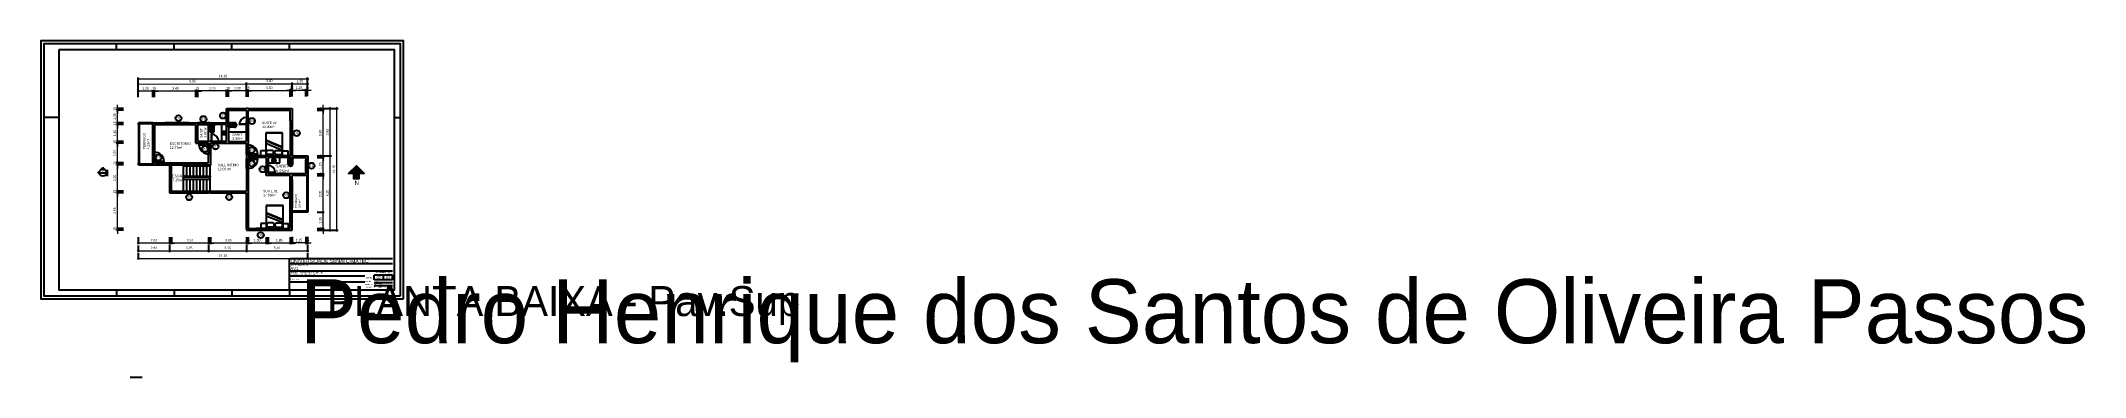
# Model space of a CAD drawing. Header units: metres. Extents: x -7 to 163, y 0 to 28.
import ezdxf
from ezdxf.enums import TextEntityAlignment as Align

# ---------------------------------------------------------------- set-up
doc = ezdxf.new("R2018")
doc.units = ezdxf.units.M
doc.header["$LTSCALE"] = 0.25
doc.linetypes.add('DASHDOT', pattern=[25.4, 12.7, -6.35, 0, -6.35])
doc.linetypes.add('DIVIDEX2', pattern=[63.5, 25.4, -12.7, 0, -12.7, 0, -12.7])
doc.layers.add('0_MRG_AUX', color=7, linetype='Continuous', true_color=0xecbcd1, plot=False)
doc.layers.add('CAR_0', color=7, linetype='Continuous', true_color=0xff6b00, plot=False)
for name, color, linetype in [('ARQ_ALV CT', 5, 'Continuous'), ('ARQ_ALV VS', 2, 'Continuous'), ('ARQ_EIXO', 1, 'DASHDOT'), ('ARQ_ESQ CT', 30, 'Continuous'), ('ARQ_ESQ VS', 2, 'Continuous'), ('ARQ_MOB 01', 1, 'Continuous'), ('ARQ_PISO', 1, 'Continuous'), ('ARQ_SAN 01', 1, 'Continuous'), ('ARQ_SAN 02', 2, 'Continuous'), ('ARQ_SIMB 01', 1, 'Continuous'), ('ARQ_TXT 01', 1, 'Continuous'), ('CAR_LINHAS_CINZA', 8, 'Continuous'), ('CAR_LINHAS_DESTAQUE', 3, 'Continuous'), ('CAR_TEXTO_CINZA', 8, 'Continuous'), ('CAR_TEXTO_PRETO', 1, 'Continuous'), ('MRG_EXTERNA', 1, 'Continuous'), ('MRG_INTERNA', 2, 'Continuous'), ('SIMB_01', 1, 'Continuous'), ('SIMB_02', 2, 'Continuous'), ('SIMB_PREENCHIMENTO', 253, 'Continuous'), ('SIMB_TXT', 1, 'Continuous')]:
    doc.layers.add(name, color=color, linetype=linetype)
doc.layers.add('ARQ_COTA_AZUL', color=5, linetype='Continuous', lineweight=20, true_color=0x0000ff)
doc.layers.add('SIMB_LCT', color=252, linetype='DIVIDEX2', lineweight=100)
doc.styles.add('Annot_2.0mm', font='arial.ttf', dxfattribs={"height": 2})
doc.styles.add('Annot_3.5mm', font='arial.ttf', dxfattribs={"height": 3.5})
doc.styles.add('Arial', font='arial.ttf')
doc.styles.add('cota', font='arial.ttf')
doc.styles.add('SIMB', font='arial.ttf')
doc.styles.get("Standard").update_dxf_attribs({"font": 'arial.ttf'})
doc.dimstyles.new('Info 01 - annot', dxfattribs={"dimtxt": 2, "dimasz": 3, "dimexe": 1, "dimexo": 1, "dimgap": 1, "dimtad": 1, "dimzin": 4, "dimtxsty": 'cota', "dimblk": 'DOTSMALL', "dimcen": 2, "dimdle": 1, "dimclrd": 256, "dimclre": 256, "dimclrt": 1, "dimazin": 2, "dimtfac": 0.09, "dimtix": 1, "dimtmove": 2, "dimatfit": 2, "dimfxl": 5, "dimfxlon": 1, "dimtolj": 1, "dimtzin": 4, "dimlwd": -1, "dimarcsym": 1})

msp = doc.modelspace()

# ---------------------------------------------------------------- texts
at = {"layer": 'ARQ_TXT 01', "attachment_point": 1, "rotation": 90, "style": 'Annot_2.0mm'}
for s, insert, char_height, width in [('SANIT\\P3.90m²', (5.838, 19.939), 0.2, 0.25938), ('TERRACO\\P4.20m²', (1.09, 18.991), 0.2, 0.2882), ('TERRAÇO\\P3.97m²', (13.74, 14.091), 0.1737, 0.04586)]:
    msp.add_mtext(s, dxfattribs=dict(at, insert=insert, char_height=char_height, width=width))
at = {"layer": 'ARQ_TXT 01', "attachment_point": 1, "style": 'Annot_2.0mm'}
for s, insert, char_height, width in [('SUITE 02\\P13.30m²', (10.995, 21.3), 0.2, 1.41295), ('ESCRITORIO\\P12.77m²', (3.313, 19.561), 0.2, 0.11799), ('SANIT\\P3.90m²', (8.524, 20.324), 0.2, 0.54335), ('HALL ÍNTIMO 12.00 m²', (7.311, 17.779), 0.2, 1.99654), ('SANIT\\P4.25m²', (12.106, 17.735), 0.2647, 0.19833), ('ESCADA ^I7.15m²', (3.524, 16.863), 0.2, 0.69189)]:
    msp.add_mtext(s, dxfattribs=dict(at, insert=insert, char_height=char_height, width=width))
at = {"layer": 'ARQ_TXT 01', "insert": (11.084, 15.61), "char_height": 0.2, "attachment_point": 1, "style": 'Annot_2.0mm'}
msp.add_mtext('SUITE 01\\P17.65m²', dxfattribs=at)

# ---------------------------------------------------------------- blocks, each defined once
blk = doc.blocks.new('COD_ESQ')
at = {"layer": 'SIMB_02'}
blk.add_circle((0, 0), 2.5, dxfattribs=at)
at = {"layer": 'SIMB_TXT', "style": 'SIMB'}
blk.add_attdef('CDESQ', text='', height=2, dxfattribs=at).set_placement((0, 0), align=Align.MIDDLE_CENTER)
blk = doc.blocks.new('A$C154a2101')
blk.add_blockref('COD_ESQ', (2.5, 2.5)).add_auto_attribs({'CDESQ': 'P2'})
blk = doc.blocks.new('CAMA 180 (1)')
at = {"layer": 'ARQ_MOB 01'}
for p, q in [((0.4, 1.15), (0, 1.15)), ((0, 0.7), (0, 1.15)), ((1.9, 0.7), (0, 0.7)), ((0, 0.7), (0, -0.7)), ((0.1, 0.15), (0.1, 0.55)), ((0.2, 0.65), (0.35, 0.65)), ((0.2, 0.05), (0.35, 0.05)), ((0.4, 0.7), (0.4, 1.15)), ((0.45, -0.7), (1.03, 0.7)), ((0.45, 0.15), (0.45, 0.55)), ((0.66, -0.7), (1.24, 0.7)), ((0.72, -0.7), (1.29, 0.7)), ((1.9, -0.7), (1.9, 0.7)), ((1.9, 0.7), (1.9, -0.7)), ((0, -0.7), (1.9, -0.7)), ((0, -0.7), (0, -1.15)), ((0, -1.15), (0.4, -1.15)), ((0.1, -0.15), (0.1, -0.55)), ((0.2, -0.05), (0.35, -0.05)), ((0.2, -0.65), (0.35, -0.65)), ((0.4, -0.7), (0.4, -1.15)), ((0.45, -0.15), (0.45, -0.55))]:
    blk.add_line(p, q, dxfattribs=at)
for centre, start, end in [((0.2, 0.55), 90, 180), ((0.2, 0.15), 180, 270), ((0.35, 0.55), 0, 90), ((0.35, 0.15), 270, 0), ((0.2, -0.15), 90, 180), ((0.2, -0.55), 180, 270), ((0.35, -0.15), 0, 90), ((0.35, -0.55), 270, 0)]:
    blk.add_arc(centre, 0.1, start, end, dxfattribs=at)
blk = doc.blocks.new('VASO_BELL')
at = {"true_color": 0xffffff}
h = blk.add_hatch(color=7, dxfattribs=at)
h.dxf.hatch_style = 1
edge = h.paths.add_edge_path()
edge.add_line((0, 0), (0.37, 0))
edge.add_line((0.37, 0), (0.37, -0.13))
edge.add_line((0.37, -0.13), (0.37, -0.51))
edge.add_arc((0.19, -0.51), 0.185, 180, 360, ccw=False)
edge.add_line((0, -0.51), (0, -0.13))
edge.add_line((0, -0.13), (0, 0))
h = blk.add_hatch(color=7, dxfattribs=at)
h.dxf.hatch_style = 1
h.paths.add_polyline_path([(-0.01, -0.09), (-0.02, -0.09), (-0.02, -0.12), (-0.01, -0.12)])
h = blk.add_hatch(color=7, dxfattribs=at)
h.dxf.hatch_style = 1
h.paths.add_polyline_path([(0, -0.09), (-0.01, -0.09), (-0.01, -0.12), (0, -0.12)])
at = {"layer": 'ARQ_SAN 01'}
for p, q in [((0.06, -0.36), (0.06, -0.51)), ((0.06, -0.36), (0.06, -0.51)), ((0.08, -0.34), (0.29, -0.34)), ((0.08, -0.34), (0.29, -0.34)), ((0.14, -0.35), (0.14, -0.41)), ((0.23, -0.35), (0.23, -0.41)), ((0.31, -0.36), (0.31, -0.51)), ((0.31, -0.36), (0.31, -0.51))]:
    blk.add_line(p, q, dxfattribs=at)
for centre in [(0.11, -0.25), (0.26, -0.25)]:
    blk.add_circle(centre, 0.0075, dxfattribs=at)
for centre, radius, start, end in [((0.08, -0.36), 0.025, 90, 180), ((0.08, -0.36), 0.019, 90, 180), ((0.19, -0.51), 0.129, 179.7773, 0.2227), ((0.19, -0.5), 0.123, 182.6006, 357.3994), ((0.19, -0.59), 0.244, 91.4264, 101.8331), ((0.17, -0.41), 0.027, 180, 229.1678), ((0.19, -0.39), 0.053, 229.1678, 310.8322), ((0.18, -0.59), 0.244, 78.1669, 88.5736), ((0.2, -0.41), 0.027, 310.8322, 0), ((0.29, -0.36), 0.025, 0, 90), ((0.29, -0.36), 0.019, 0, 90)]:
    blk.add_arc(centre, radius, start, end, dxfattribs=at)
at = {"layer": 'ARQ_SAN 02'}
for p, q in [((0, 0), (0, -0.13)), ((0, 0), (0.37, 0)), ((0.37, 0), (0.37, -0.13)), ((-0.02, -0.09), (-0.01, -0.09)), ((-0.02, -0.12), (-0.02, -0.09)), ((-0.02, -0.12), (-0.01, -0.12)), ((-0.01, -0.12), (-0.01, -0.09)), ((0, -0.09), (-0.01, -0.09)), ((0, -0.12), (-0.01, -0.12)), ((0, -0.51), (0, -0.13)), ((0.03, -0.33), (0.03, -0.51)), ((0.05, -0.31), (0.32, -0.31)), ((0.3, -0.19), (0.07, -0.19)), ((0.34, -0.33), (0.34, -0.51)), ((0.37, -0.51), (0.37, -0.13))]:
    blk.add_line(p, q, dxfattribs=at)
for centre, radius, start, end in [((0.07, -0.13), 0.069, 180, 270), ((0.19, -0.51), 0.185, 180, 0), ((0.05, -0.33), 0.025, 90, 180), ((0.19, -0.51), 0.159, 180, 0), ((0.3, -0.13), 0.069, 270, 0), ((0.32, -0.33), 0.025, 0, 90)]:
    blk.add_arc(centre, radius, start, end, dxfattribs=at)
blk = doc.blocks.new('_DotSmall')
at = {"color": 0, "linetype": 'ByBlock', "const_width": 0.5}
blk.add_lwpolyline([(-0.0625, 0, 1), (0.0625, 0, 1)], format="xyb", close=True, dxfattribs=at)
blk = doc.blocks.new('*D30')
at = {"layer": 'ARQ_COTA_AZUL', "lineweight": -2, "transparency": 16777216}
for p, q in [((15.57, 12.4), (16.17, 12.4)), ((15.57, 12.25), (16.17, 12.25))]:
    blk.add_line(p, q, dxfattribs=at)
at = {"layer": 'ARQ_COTA_AZUL', "transparency": 16777216}
for p, q in [((16.07, 12.4), (16.07, 12.7)), ((16.07, 12.25), (16.07, 12.4)), ((16.07, 12.25), (16.07, 11.95))]:
    blk.add_line(p, q, dxfattribs=at)
at = {"layer": 'ARQ_COTA_AZUL', "transparency": 16777216, "xscale": 0.3, "yscale": 0.3, "zscale": 0.3}
for p, rotation in [((16.07, 12.4), 270), ((16.07, 12.25), 90)]:
    blk.add_blockref('_DotSmall', p, dxfattribs=dict(at, rotation=rotation))
at = {"layer": 'ARQ_COTA_AZUL', "color": 1, "transparency": 16777216, "insert": (15.85, 12.32), "char_height": 0.2, "attachment_point": 5, "rotation": 90, "style": 'cota'}
blk.add_mtext('\\A1;,15', dxfattribs=at)
blk = doc.blocks.new('*D31')
at = {"layer": 'ARQ_COTA_AZUL', "lineweight": -2, "transparency": 16777216}
for p, q in [((15.57, 13.75), (16.17, 13.75)), ((15.57, 12.4), (16.17, 12.4))]:
    blk.add_line(p, q, dxfattribs=at)
at = {"layer": 'ARQ_COTA_AZUL', "transparency": 16777216}
blk.add_line((16.07, 12.3), (16.07, 13.85), dxfattribs=at)
at = {"layer": 'ARQ_COTA_AZUL', "transparency": 16777216, "xscale": 0.3, "yscale": 0.3, "zscale": 0.3}
for p, rotation in [((16.07, 13.75), 90), ((16.07, 12.4), 270)]:
    blk.add_blockref('_DotSmall', p, dxfattribs=dict(at, rotation=rotation))
at = {"layer": 'ARQ_COTA_AZUL', "color": 1, "transparency": 16777216, "insert": (15.85, 13.07), "char_height": 0.2, "attachment_point": 5, "rotation": 90, "style": 'cota'}
blk.add_mtext('\\A1;1,35', dxfattribs=at)
blk = doc.blocks.new('*D32')
at = {"layer": 'ARQ_COTA_AZUL', "lineweight": -2, "transparency": 16777216}
for p, q in [((15.57, 16.8), (16.17, 16.8)), ((15.57, 13.75), (16.17, 13.75))]:
    blk.add_line(p, q, dxfattribs=at)
at = {"layer": 'ARQ_COTA_AZUL', "transparency": 16777216}
blk.add_line((16.07, 13.65), (16.07, 16.9), dxfattribs=at)
at = {"layer": 'ARQ_COTA_AZUL', "transparency": 16777216, "xscale": 0.3, "yscale": 0.3, "zscale": 0.3}
for p, rotation in [((16.07, 16.8), 90), ((16.07, 13.75), 270)]:
    blk.add_blockref('_DotSmall', p, dxfattribs=dict(at, rotation=rotation))
at = {"layer": 'ARQ_COTA_AZUL', "color": 1, "transparency": 16777216, "insert": (15.85, 15.27), "char_height": 0.2, "attachment_point": 5, "rotation": 90, "style": 'cota'}
blk.add_mtext('\\A1;3,05', dxfattribs=at)
blk = doc.blocks.new('*D33')
at = {"layer": 'ARQ_COTA_AZUL', "transparency": 16777216}
for p, q in [((16.07, 16.95), (16.07, 17.25)), ((16.07, 16.8), (16.07, 16.95)), ((16.07, 16.8), (16.07, 16.5))]:
    blk.add_line(p, q, dxfattribs=at)
at = {"layer": 'ARQ_COTA_AZUL', "lineweight": -2, "transparency": 16777216}
for p, q in [((15.57, 16.95), (16.17, 16.95)), ((15.57, 16.8), (16.17, 16.8))]:
    blk.add_line(p, q, dxfattribs=at)
at = {"layer": 'ARQ_COTA_AZUL', "transparency": 16777216, "xscale": 0.3, "yscale": 0.3, "zscale": 0.3}
for p, rotation in [((16.07, 16.95), 270), ((16.07, 16.8), 90)]:
    blk.add_blockref('_DotSmall', p, dxfattribs=dict(at, rotation=rotation))
at = {"layer": 'ARQ_COTA_AZUL', "color": 1, "transparency": 16777216, "insert": (15.85, 16.87), "char_height": 0.2, "attachment_point": 5, "rotation": 90, "style": 'cota'}
blk.add_mtext('\\A1;,15', dxfattribs=at)
blk = doc.blocks.new('*D34')
at = {"layer": 'ARQ_COTA_AZUL', "lineweight": -2, "transparency": 16777216}
for p, q in [((15.57, 18.3), (16.17, 18.3)), ((15.57, 16.95), (16.17, 16.95))]:
    blk.add_line(p, q, dxfattribs=at)
at = {"layer": 'ARQ_COTA_AZUL', "transparency": 16777216}
blk.add_line((16.07, 16.85), (16.07, 18.4), dxfattribs=at)
at = {"layer": 'ARQ_COTA_AZUL', "transparency": 16777216, "xscale": 0.3, "yscale": 0.3, "zscale": 0.3}
for p, rotation in [((16.07, 18.3), 90), ((16.07, 16.95), 270)]:
    blk.add_blockref('_DotSmall', p, dxfattribs=dict(at, rotation=rotation))
at = {"layer": 'ARQ_COTA_AZUL', "color": 1, "transparency": 16777216, "insert": (15.85, 17.62), "char_height": 0.2, "attachment_point": 5, "rotation": 90, "style": 'cota'}
blk.add_mtext('\\A1;1,35', dxfattribs=at)
blk = doc.blocks.new('*D35')
at = {"layer": 'ARQ_COTA_AZUL', "transparency": 16777216}
for p, q in [((16.07, 18.45), (16.07, 18.75)), ((16.07, 18.3), (16.07, 18.45)), ((16.07, 18.3), (16.07, 18))]:
    blk.add_line(p, q, dxfattribs=at)
at = {"layer": 'ARQ_COTA_AZUL', "lineweight": -2, "transparency": 16777216}
for p, q in [((15.57, 18.45), (16.17, 18.45)), ((15.57, 18.3), (16.17, 18.3))]:
    blk.add_line(p, q, dxfattribs=at)
at = {"layer": 'ARQ_COTA_AZUL', "transparency": 16777216, "xscale": 0.3, "yscale": 0.3, "zscale": 0.3}
for p, rotation in [((16.07, 18.45), 270), ((16.07, 18.3), 90)]:
    blk.add_blockref('_DotSmall', p, dxfattribs=dict(at, rotation=rotation))
at = {"layer": 'ARQ_COTA_AZUL', "color": 1, "transparency": 16777216, "insert": (15.85, 18.37), "char_height": 0.2, "attachment_point": 5, "rotation": 90, "style": 'cota'}
blk.add_mtext('\\A1;,15', dxfattribs=at)
blk = doc.blocks.new('*D36')
at = {"layer": 'ARQ_COTA_AZUL', "lineweight": -2, "transparency": 16777216}
for p, q in [((15.57, 22.25), (16.17, 22.25)), ((15.57, 18.45), (16.17, 18.45))]:
    blk.add_line(p, q, dxfattribs=at)
at = {"layer": 'ARQ_COTA_AZUL', "transparency": 16777216}
blk.add_line((16.07, 18.35), (16.07, 22.35), dxfattribs=at)
at = {"layer": 'ARQ_COTA_AZUL', "transparency": 16777216, "xscale": 0.3, "yscale": 0.3, "zscale": 0.3}
for p, rotation in [((16.07, 22.25), 90), ((16.07, 18.45), 270)]:
    blk.add_blockref('_DotSmall', p, dxfattribs=dict(at, rotation=rotation))
at = {"layer": 'ARQ_COTA_AZUL', "color": 1, "transparency": 16777216, "insert": (15.85, 20.35), "char_height": 0.2, "attachment_point": 5, "rotation": 90, "style": 'cota'}
blk.add_mtext('\\A1;3,80', dxfattribs=at)
blk = doc.blocks.new('*D37')
at = {"layer": 'ARQ_COTA_AZUL', "lineweight": -2, "transparency": 16777216}
for p, q in [((15.57, 22.4), (16.17, 22.4)), ((15.57, 22.25), (16.17, 22.25))]:
    blk.add_line(p, q, dxfattribs=at)
at = {"layer": 'ARQ_COTA_AZUL', "transparency": 16777216}
for p, q in [((16.07, 22.4), (16.07, 22.7)), ((16.07, 22.25), (16.07, 22.4)), ((16.07, 22.25), (16.07, 21.95))]:
    blk.add_line(p, q, dxfattribs=at)
at = {"layer": 'ARQ_COTA_AZUL', "transparency": 16777216, "xscale": 0.3, "yscale": 0.3, "zscale": 0.3}
for p, rotation in [((16.07, 22.4), 270), ((16.07, 22.25), 90)]:
    blk.add_blockref('_DotSmall', p, dxfattribs=dict(at, rotation=rotation))
at = {"layer": 'ARQ_COTA_AZUL', "color": 1, "transparency": 16777216, "insert": (15.85, 22.32), "char_height": 0.2, "attachment_point": 5, "rotation": 90, "style": 'cota'}
blk.add_mtext('\\A1;,15', dxfattribs=at)
blk = doc.blocks.new('*D38')
at = {"layer": 'ARQ_COTA_AZUL', "lineweight": -2, "transparency": 16777216}
for p, q in [((16.17, 18.45), (16.77, 18.45)), ((16.17, 12.25), (16.77, 12.25))]:
    blk.add_line(p, q, dxfattribs=at)
at = {"layer": 'ARQ_COTA_AZUL', "transparency": 16777216}
blk.add_line((16.67, 12.15), (16.67, 18.55), dxfattribs=at)
at = {"layer": 'ARQ_COTA_AZUL', "transparency": 16777216, "xscale": 0.3, "yscale": 0.3, "zscale": 0.3}
for p, rotation in [((16.67, 18.45), 90), ((16.67, 12.25), 270)]:
    blk.add_blockref('_DotSmall', p, dxfattribs=dict(at, rotation=rotation))
at = {"layer": 'ARQ_COTA_AZUL', "color": 1, "transparency": 16777216, "insert": (16.45, 15.35), "char_height": 0.2, "attachment_point": 5, "rotation": 90, "style": 'cota'}
blk.add_mtext('\\A1;6,20', dxfattribs=at)
blk = doc.blocks.new('*D39')
at = {"layer": 'ARQ_COTA_AZUL', "lineweight": -2, "transparency": 16777216}
for p, q in [((16.72, 22.4), (17.32, 22.4)), ((16.72, 12.25), (17.32, 12.25))]:
    blk.add_line(p, q, dxfattribs=at)
at = {"layer": 'ARQ_COTA_AZUL', "transparency": 16777216}
blk.add_line((17.22, 12.15), (17.22, 22.5), dxfattribs=at)
at = {"layer": 'ARQ_COTA_AZUL', "transparency": 16777216, "xscale": 0.3, "yscale": 0.3, "zscale": 0.3}
for p, rotation in [((17.22, 22.4), 90), ((17.22, 12.25), 270)]:
    blk.add_blockref('_DotSmall', p, dxfattribs=dict(at, rotation=rotation))
at = {"layer": 'ARQ_COTA_AZUL', "color": 1, "transparency": 16777216, "insert": (17, 17.32), "char_height": 0.2, "attachment_point": 5, "rotation": 90, "style": 'cota'}
blk.add_mtext('\\A1;10,15', dxfattribs=at)
blk = doc.blocks.new('*D40')
at = {"layer": 'ARQ_COTA_AZUL', "transparency": 16777216}
for p, q in [((14.64, 11.19), (14.34, 11.19)), ((14.79, 11.19), (14.64, 11.19)), ((14.79, 11.19), (15.09, 11.19))]:
    blk.add_line(p, q, dxfattribs=at)
at = {"layer": 'ARQ_COTA_AZUL', "lineweight": -2, "transparency": 16777216}
for p, q in [((14.64, 11.69), (14.64, 11.09)), ((14.79, 11.69), (14.79, 11.09))]:
    blk.add_line(p, q, dxfattribs=at)
at = {"layer": 'ARQ_COTA_AZUL', "transparency": 16777216, "xscale": 0.3, "yscale": 0.3, "zscale": 0.3}
blk.add_blockref('_DotSmall', (14.64, 11.19), dxfattribs=at)
at = {"layer": 'ARQ_COTA_AZUL', "transparency": 16777216, "xscale": 0.3, "yscale": 0.3, "zscale": 0.3, "rotation": 180}
blk.add_blockref('_DotSmall', (14.79, 11.19), dxfattribs=at)
at = {"layer": 'ARQ_COTA_AZUL', "color": 1, "transparency": 16777216, "insert": (14.72, 11.41), "char_height": 0.2, "attachment_point": 5, "style": 'cota'}
blk.add_mtext('\\A1;,15', dxfattribs=at)
blk = doc.blocks.new('*D41')
at = {"layer": 'ARQ_COTA_AZUL', "transparency": 16777216}
blk.add_line((14.74, 11.19), (13.39, 11.19), dxfattribs=at)
at = {"layer": 'ARQ_COTA_AZUL', "lineweight": -2, "transparency": 16777216}
for p, q in [((13.49, 11.69), (13.49, 11.09)), ((14.64, 11.69), (14.64, 11.09))]:
    blk.add_line(p, q, dxfattribs=at)
at = {"layer": 'ARQ_COTA_AZUL', "transparency": 16777216, "xscale": 0.3, "yscale": 0.3, "zscale": 0.3, "rotation": 180}
blk.add_blockref('_DotSmall', (13.49, 11.19), dxfattribs=at)
at = {"layer": 'ARQ_COTA_AZUL', "transparency": 16777216, "xscale": 0.3, "yscale": 0.3, "zscale": 0.3}
blk.add_blockref('_DotSmall', (14.64, 11.19), dxfattribs=at)
at = {"layer": 'ARQ_COTA_AZUL', "color": 1, "transparency": 16777216, "insert": (14.07, 11.41), "char_height": 0.2, "attachment_point": 5, "style": 'cota'}
blk.add_mtext('\\A1;1,15', dxfattribs=at)
blk = doc.blocks.new('*D42')
at = {"layer": 'ARQ_COTA_AZUL', "transparency": 16777216}
for p, q in [((13.34, 11.18), (13.04, 11.18)), ((13.49, 11.18), (13.34, 11.18)), ((13.49, 11.18), (13.79, 11.18))]:
    blk.add_line(p, q, dxfattribs=at)
at = {"layer": 'ARQ_COTA_AZUL', "lineweight": -2, "transparency": 16777216}
for p, q in [((13.34, 11.68), (13.34, 11.08)), ((13.49, 11.68), (13.49, 11.08))]:
    blk.add_line(p, q, dxfattribs=at)
at = {"layer": 'ARQ_COTA_AZUL', "transparency": 16777216, "xscale": 0.3, "yscale": 0.3, "zscale": 0.3}
for p, rotation in [((13.34, 11.18), 359.9999999994457), ((13.49, 11.18), 179.9999999994457)]:
    blk.add_blockref('_DotSmall', p, dxfattribs=dict(at, rotation=rotation))
at = {"layer": 'ARQ_COTA_AZUL', "color": 1, "transparency": 16777216, "insert": (13.42, 11.4), "char_height": 0.2, "attachment_point": 5, "style": 'cota'}
blk.add_mtext('\\A1;,15', dxfattribs=at)
blk = doc.blocks.new('*D43')
at = {"layer": 'ARQ_COTA_AZUL', "transparency": 16777216}
blk.add_line((13.44, 11.18), (11.39, 11.18), dxfattribs=at)
at = {"layer": 'ARQ_COTA_AZUL', "lineweight": -2, "transparency": 16777216}
for p, q in [((11.49, 11.68), (11.49, 11.08)), ((13.34, 11.68), (13.34, 11.08))]:
    blk.add_line(p, q, dxfattribs=at)
at = {"layer": 'ARQ_COTA_AZUL', "transparency": 16777216, "xscale": 0.3, "yscale": 0.3, "zscale": 0.3, "rotation": 180}
blk.add_blockref('_DotSmall', (11.49, 11.18), dxfattribs=at)
at = {"layer": 'ARQ_COTA_AZUL', "transparency": 16777216, "xscale": 0.3, "yscale": 0.3, "zscale": 0.3}
blk.add_blockref('_DotSmall', (13.34, 11.18), dxfattribs=at)
at = {"layer": 'ARQ_COTA_AZUL', "color": 1, "transparency": 16777216, "insert": (12.42, 11.4), "char_height": 0.2, "attachment_point": 5, "style": 'cota'}
blk.add_mtext('\\A1;1,85', dxfattribs=at)
blk = doc.blocks.new('*D44')
at = {"layer": 'ARQ_COTA_AZUL', "transparency": 16777216}
for p, q in [((11.34, 11.18), (11.04, 11.18)), ((11.49, 11.18), (11.34, 11.18)), ((11.49, 11.18), (11.79, 11.18))]:
    blk.add_line(p, q, dxfattribs=at)
at = {"layer": 'ARQ_COTA_AZUL', "lineweight": -2, "transparency": 16777216}
for p, q in [((11.34, 11.68), (11.34, 11.08)), ((11.49, 11.68), (11.49, 11.08))]:
    blk.add_line(p, q, dxfattribs=at)
at = {"layer": 'ARQ_COTA_AZUL', "transparency": 16777216, "xscale": 0.3, "yscale": 0.3, "zscale": 0.3}
blk.add_blockref('_DotSmall', (11.34, 11.18), dxfattribs=at)
at = {"layer": 'ARQ_COTA_AZUL', "transparency": 16777216, "xscale": 0.3, "yscale": 0.3, "zscale": 0.3, "rotation": 180}
blk.add_blockref('_DotSmall', (11.49, 11.18), dxfattribs=at)
at = {"layer": 'ARQ_COTA_AZUL', "color": 1, "transparency": 16777216, "insert": (11.42, 11.4), "char_height": 0.2, "attachment_point": 5, "style": 'cota'}
blk.add_mtext('\\A1;,15', dxfattribs=at)
blk = doc.blocks.new('*D45')
at = {"layer": 'ARQ_COTA_AZUL', "transparency": 16777216}
blk.add_line((11.44, 11.18), (9.74, 11.18), dxfattribs=at)
at = {"layer": 'ARQ_COTA_AZUL', "lineweight": -2, "transparency": 16777216}
for p, q in [((9.84, 11.68), (9.84, 11.08)), ((11.34, 11.68), (11.34, 11.08))]:
    blk.add_line(p, q, dxfattribs=at)
at = {"layer": 'ARQ_COTA_AZUL', "transparency": 16777216, "xscale": 0.3, "yscale": 0.3, "zscale": 0.3, "rotation": 180}
blk.add_blockref('_DotSmall', (9.84, 11.18), dxfattribs=at)
at = {"layer": 'ARQ_COTA_AZUL', "transparency": 16777216, "xscale": 0.3, "yscale": 0.3, "zscale": 0.3}
blk.add_blockref('_DotSmall', (11.34, 11.18), dxfattribs=at)
at = {"layer": 'ARQ_COTA_AZUL', "color": 1, "transparency": 16777216, "insert": (10.59, 11.4), "char_height": 0.2, "attachment_point": 5, "style": 'cota'}
blk.add_mtext('\\A1;1,50', dxfattribs=at)
blk = doc.blocks.new('*D46')
at = {"layer": 'ARQ_COTA_AZUL', "transparency": 16777216}
for p, q in [((9.69, 11.18), (9.39, 11.18)), ((9.84, 11.18), (9.69, 11.18)), ((9.84, 11.18), (10.14, 11.18))]:
    blk.add_line(p, q, dxfattribs=at)
at = {"layer": 'ARQ_COTA_AZUL', "lineweight": -2, "transparency": 16777216}
for p, q in [((9.69, 11.68), (9.69, 11.08)), ((9.84, 11.68), (9.84, 11.08))]:
    blk.add_line(p, q, dxfattribs=at)
at = {"layer": 'ARQ_COTA_AZUL', "transparency": 16777216, "xscale": 0.3, "yscale": 0.3, "zscale": 0.3}
blk.add_blockref('_DotSmall', (9.69, 11.18), dxfattribs=at)
at = {"layer": 'ARQ_COTA_AZUL', "transparency": 16777216, "xscale": 0.3, "yscale": 0.3, "zscale": 0.3, "rotation": 180}
blk.add_blockref('_DotSmall', (9.84, 11.18), dxfattribs=at)
at = {"layer": 'ARQ_COTA_AZUL', "color": 1, "transparency": 16777216, "insert": (9.77, 11.4), "char_height": 0.2, "attachment_point": 5, "style": 'cota'}
blk.add_mtext('\\A1;,15', dxfattribs=at)
blk = doc.blocks.new('*D47')
at = {"layer": 'ARQ_COTA_AZUL', "transparency": 16777216}
blk.add_line((9.79, 11.17), (6.59, 11.17), dxfattribs=at)
at = {"layer": 'ARQ_COTA_AZUL', "lineweight": -2, "transparency": 16777216}
for p, q in [((6.69, 11.67), (6.69, 11.07)), ((9.69, 11.67), (9.69, 11.07))]:
    blk.add_line(p, q, dxfattribs=at)
at = {"layer": 'ARQ_COTA_AZUL', "transparency": 16777216, "xscale": 0.3, "yscale": 0.3, "zscale": 0.3, "rotation": 180}
blk.add_blockref('_DotSmall', (6.69, 11.17), dxfattribs=at)
at = {"layer": 'ARQ_COTA_AZUL', "transparency": 16777216, "xscale": 0.3, "yscale": 0.3, "zscale": 0.3}
blk.add_blockref('_DotSmall', (9.69, 11.17), dxfattribs=at)
at = {"layer": 'ARQ_COTA_AZUL', "color": 1, "transparency": 16777216, "insert": (8.19, 11.39), "char_height": 0.2, "attachment_point": 5, "style": 'cota'}
blk.add_mtext('\\A1;3,00', dxfattribs=at)
blk = doc.blocks.new('*D48')
at = {"layer": 'ARQ_COTA_AZUL', "transparency": 16777216}
for p, q in [((6.54, 11.17), (6.24, 11.17)), ((6.69, 11.17), (6.54, 11.17)), ((6.69, 11.17), (6.99, 11.17))]:
    blk.add_line(p, q, dxfattribs=at)
at = {"layer": 'ARQ_COTA_AZUL', "lineweight": -2, "transparency": 16777216}
for p, q in [((6.54, 11.67), (6.54, 11.07)), ((6.69, 11.67), (6.69, 11.07))]:
    blk.add_line(p, q, dxfattribs=at)
at = {"layer": 'ARQ_COTA_AZUL', "transparency": 16777216, "xscale": 0.3, "yscale": 0.3, "zscale": 0.3}
blk.add_blockref('_DotSmall', (6.54, 11.17), dxfattribs=at)
at = {"layer": 'ARQ_COTA_AZUL', "transparency": 16777216, "xscale": 0.3, "yscale": 0.3, "zscale": 0.3, "rotation": 180}
blk.add_blockref('_DotSmall', (6.69, 11.17), dxfattribs=at)
at = {"layer": 'ARQ_COTA_AZUL', "color": 1, "transparency": 16777216, "insert": (6.62, 11.39), "char_height": 0.2, "attachment_point": 5, "style": 'cota'}
blk.add_mtext('\\A1;,15', dxfattribs=at)
blk = doc.blocks.new('*D49')
at = {"layer": 'ARQ_COTA_AZUL', "transparency": 16777216}
blk.add_line((6.64, 11.17), (3.34, 11.17), dxfattribs=at)
at = {"layer": 'ARQ_COTA_AZUL', "lineweight": -2, "transparency": 16777216}
for p, q in [((3.44, 11.67), (3.44, 11.07)), ((6.54, 11.67), (6.54, 11.07))]:
    blk.add_line(p, q, dxfattribs=at)
at = {"layer": 'ARQ_COTA_AZUL', "transparency": 16777216, "xscale": 0.3, "yscale": 0.3, "zscale": 0.3, "rotation": 180}
blk.add_blockref('_DotSmall', (3.44, 11.17), dxfattribs=at)
at = {"layer": 'ARQ_COTA_AZUL', "transparency": 16777216, "xscale": 0.3, "yscale": 0.3, "zscale": 0.3}
blk.add_blockref('_DotSmall', (6.54, 11.17), dxfattribs=at)
at = {"layer": 'ARQ_COTA_AZUL', "color": 1, "transparency": 16777216, "insert": (4.99, 11.39), "char_height": 0.2, "attachment_point": 5, "style": 'cota'}
blk.add_mtext('\\A1;3,10', dxfattribs=at)
blk = doc.blocks.new('*D50')
at = {"layer": 'ARQ_COTA_AZUL', "transparency": 16777216}
for p, q in [((3.29, 11.17), (2.99, 11.17)), ((3.44, 11.17), (3.29, 11.17)), ((3.44, 11.17), (3.74, 11.17))]:
    blk.add_line(p, q, dxfattribs=at)
at = {"layer": 'ARQ_COTA_AZUL', "lineweight": -2, "transparency": 16777216}
for p, q in [((3.29, 11.67), (3.29, 11.07)), ((3.44, 11.67), (3.44, 11.07))]:
    blk.add_line(p, q, dxfattribs=at)
at = {"layer": 'ARQ_COTA_AZUL', "transparency": 16777216, "xscale": 0.3, "yscale": 0.3, "zscale": 0.3}
blk.add_blockref('_DotSmall', (3.29, 11.17), dxfattribs=at)
at = {"layer": 'ARQ_COTA_AZUL', "transparency": 16777216, "xscale": 0.3, "yscale": 0.3, "zscale": 0.3, "rotation": 180}
blk.add_blockref('_DotSmall', (3.44, 11.17), dxfattribs=at)
at = {"layer": 'ARQ_COTA_AZUL', "color": 1, "transparency": 16777216, "insert": (3.37, 11.39), "char_height": 0.2, "attachment_point": 5, "style": 'cota'}
blk.add_mtext('\\A1;,15', dxfattribs=at)
blk = doc.blocks.new('*D51')
at = {"layer": 'ARQ_COTA_AZUL', "transparency": 16777216}
blk.add_line((3.39, 11.17), (0.59, 11.17), dxfattribs=at)
at = {"layer": 'ARQ_COTA_AZUL', "lineweight": -2, "transparency": 16777216}
for p, q in [((0.69, 11.67), (0.69, 11.07)), ((3.29, 11.67), (3.29, 11.07))]:
    blk.add_line(p, q, dxfattribs=at)
at = {"layer": 'ARQ_COTA_AZUL', "transparency": 16777216, "xscale": 0.3, "yscale": 0.3, "zscale": 0.3, "rotation": 180}
blk.add_blockref('_DotSmall', (0.69, 11.17), dxfattribs=at)
at = {"layer": 'ARQ_COTA_AZUL', "transparency": 16777216, "xscale": 0.3, "yscale": 0.3, "zscale": 0.3}
blk.add_blockref('_DotSmall', (3.29, 11.17), dxfattribs=at)
at = {"layer": 'ARQ_COTA_AZUL', "color": 1, "transparency": 16777216, "insert": (1.99, 11.39), "char_height": 0.2, "attachment_point": 5, "style": 'cota'}
blk.add_mtext('\\A1;2,60', dxfattribs=at)
blk = doc.blocks.new('*D52')
at = {"layer": 'ARQ_COTA_AZUL', "transparency": 16777216}
blk.add_line((0.59, 10.53), (3.39, 10.53), dxfattribs=at)
at = {"layer": 'ARQ_COTA_AZUL', "lineweight": -2, "transparency": 16777216}
for p, q in [((0.69, 10.97), (0.69, 10.43)), ((3.29, 10.97), (3.29, 10.43))]:
    blk.add_line(p, q, dxfattribs=at)
at = {"layer": 'ARQ_COTA_AZUL', "transparency": 16777216, "xscale": 0.3, "yscale": 0.3, "zscale": 0.3, "rotation": 180}
blk.add_blockref('_DotSmall', (0.69, 10.53), dxfattribs=at)
at = {"layer": 'ARQ_COTA_AZUL', "transparency": 16777216, "xscale": 0.3, "yscale": 0.3, "zscale": 0.3}
blk.add_blockref('_DotSmall', (3.29, 10.53), dxfattribs=at)
at = {"layer": 'ARQ_COTA_AZUL', "color": 1, "transparency": 16777216, "insert": (1.99, 10.75), "char_height": 0.2, "attachment_point": 5, "style": 'cota'}
blk.add_mtext('\\A1;2,60', dxfattribs=at)
blk = doc.blocks.new('*D53')
at = {"layer": 'ARQ_COTA_AZUL', "transparency": 16777216}
blk.add_line((3.19, 10.53), (6.64, 10.53), dxfattribs=at)
at = {"layer": 'ARQ_COTA_AZUL', "lineweight": -2, "transparency": 16777216}
for p, q in [((3.29, 11.03), (3.29, 10.43)), ((6.54, 11.03), (6.54, 10.43))]:
    blk.add_line(p, q, dxfattribs=at)
at = {"layer": 'ARQ_COTA_AZUL', "transparency": 16777216, "xscale": 0.3, "yscale": 0.3, "zscale": 0.3, "rotation": 180}
blk.add_blockref('_DotSmall', (3.29, 10.53), dxfattribs=at)
at = {"layer": 'ARQ_COTA_AZUL', "transparency": 16777216, "xscale": 0.3, "yscale": 0.3, "zscale": 0.3}
blk.add_blockref('_DotSmall', (6.54, 10.53), dxfattribs=at)
at = {"layer": 'ARQ_COTA_AZUL', "color": 1, "transparency": 16777216, "insert": (4.92, 10.75), "char_height": 0.2, "attachment_point": 5, "style": 'cota'}
blk.add_mtext('\\A1;3,25', dxfattribs=at)
blk = doc.blocks.new('*D54')
at = {"layer": 'ARQ_COTA_AZUL', "transparency": 16777216}
blk.add_line((6.44, 10.53), (9.79, 10.53), dxfattribs=at)
at = {"layer": 'ARQ_COTA_AZUL', "lineweight": -2, "transparency": 16777216}
for p, q in [((6.54, 11.03), (6.54, 10.43)), ((9.69, 11.03), (9.69, 10.43))]:
    blk.add_line(p, q, dxfattribs=at)
at = {"layer": 'ARQ_COTA_AZUL', "transparency": 16777216, "xscale": 0.3, "yscale": 0.3, "zscale": 0.3, "rotation": 180}
blk.add_blockref('_DotSmall', (6.54, 10.53), dxfattribs=at)
at = {"layer": 'ARQ_COTA_AZUL', "transparency": 16777216, "xscale": 0.3, "yscale": 0.3, "zscale": 0.3}
blk.add_blockref('_DotSmall', (9.69, 10.53), dxfattribs=at)
at = {"layer": 'ARQ_COTA_AZUL', "color": 1, "transparency": 16777216, "insert": (8.12, 10.75), "char_height": 0.2, "attachment_point": 5, "style": 'cota'}
blk.add_mtext('\\A1;3,15', dxfattribs=at)
blk = doc.blocks.new('*D55')
at = {"layer": 'ARQ_COTA_AZUL', "transparency": 16777216}
blk.add_line((9.59, 10.53), (14.89, 10.53), dxfattribs=at)
at = {"layer": 'ARQ_COTA_AZUL', "lineweight": -2, "transparency": 16777216}
for p, q in [((9.69, 11.03), (9.69, 10.43)), ((14.79, 11.03), (14.79, 10.43))]:
    blk.add_line(p, q, dxfattribs=at)
at = {"layer": 'ARQ_COTA_AZUL', "transparency": 16777216, "xscale": 0.3, "yscale": 0.3, "zscale": 0.3, "rotation": 180}
blk.add_blockref('_DotSmall', (9.69, 10.53), dxfattribs=at)
at = {"layer": 'ARQ_COTA_AZUL', "transparency": 16777216, "xscale": 0.3, "yscale": 0.3, "zscale": 0.3}
blk.add_blockref('_DotSmall', (14.79, 10.53), dxfattribs=at)
at = {"layer": 'ARQ_COTA_AZUL', "color": 1, "transparency": 16777216, "insert": (12.24, 10.75), "char_height": 0.2, "attachment_point": 5, "style": 'cota'}
blk.add_mtext('\\A1;5,10', dxfattribs=at)
blk = doc.blocks.new('*D56')
at = {"layer": 'ARQ_COTA_AZUL', "lineweight": -2, "transparency": 16777216}
for p, q in [((0.69, 10.33), (0.69, 9.8)), ((14.79, 10.33), (14.79, 9.8))]:
    blk.add_line(p, q, dxfattribs=at)
at = {"layer": 'ARQ_COTA_AZUL', "transparency": 16777216}
blk.add_line((0.59, 9.9), (14.89, 9.9), dxfattribs=at)
at = {"layer": 'ARQ_COTA_AZUL', "transparency": 16777216, "xscale": 0.3, "yscale": 0.3, "zscale": 0.3, "rotation": 180}
blk.add_blockref('_DotSmall', (0.69, 9.9), dxfattribs=at)
at = {"layer": 'ARQ_COTA_AZUL', "transparency": 16777216, "xscale": 0.3, "yscale": 0.3, "zscale": 0.3}
blk.add_blockref('_DotSmall', (14.79, 9.9), dxfattribs=at)
at = {"layer": 'ARQ_COTA_AZUL', "color": 1, "transparency": 16777216, "insert": (7.74, 10.12), "char_height": 0.2, "attachment_point": 5, "style": 'cota'}
blk.add_mtext('\\A1;14,10', dxfattribs=at)
blk = doc.blocks.new('*D57')
at = {"layer": 'ARQ_COTA_AZUL', "lineweight": -2, "transparency": 16777216}
for p, q in [((-0.54, 12.4), (-1.14, 12.4)), ((-0.54, 12.25), (-1.14, 12.25))]:
    blk.add_line(p, q, dxfattribs=at)
at = {"layer": 'ARQ_COTA_AZUL', "transparency": 16777216}
for p, q in [((-1.04, 12.4), (-1.04, 12.7)), ((-1.04, 12.25), (-1.04, 12.4)), ((-1.04, 12.25), (-1.04, 11.95))]:
    blk.add_line(p, q, dxfattribs=at)
at = {"layer": 'ARQ_COTA_AZUL', "transparency": 16777216, "xscale": 0.3, "yscale": 0.3, "zscale": 0.3}
for p, rotation in [((-1.04, 12.4), 270), ((-1.04, 12.25), 90)]:
    blk.add_blockref('_DotSmall', p, dxfattribs=dict(at, rotation=rotation))
at = {"layer": 'ARQ_COTA_AZUL', "color": 1, "transparency": 16777216, "insert": (-1.26, 12.32), "char_height": 0.2, "attachment_point": 5, "rotation": 90, "style": 'cota'}
blk.add_mtext('\\A1;,15', dxfattribs=at)
blk = doc.blocks.new('*D58')
at = {"layer": 'ARQ_COTA_AZUL', "lineweight": -2, "transparency": 16777216}
for p, q in [((-0.54, 15.35), (-1.14, 15.35)), ((-0.54, 12.4), (-1.14, 12.4))]:
    blk.add_line(p, q, dxfattribs=at)
at = {"layer": 'ARQ_COTA_AZUL', "transparency": 16777216}
blk.add_line((-1.04, 12.3), (-1.04, 15.45), dxfattribs=at)
at = {"layer": 'ARQ_COTA_AZUL', "transparency": 16777216, "xscale": 0.3, "yscale": 0.3, "zscale": 0.3}
for p, rotation in [((-1.04, 15.35), 90), ((-1.04, 12.4), 270)]:
    blk.add_blockref('_DotSmall', p, dxfattribs=dict(at, rotation=rotation))
at = {"layer": 'ARQ_COTA_AZUL', "color": 1, "transparency": 16777216, "insert": (-1.26, 13.87), "char_height": 0.2, "attachment_point": 5, "rotation": 90, "style": 'cota'}
blk.add_mtext('\\A1;2,95', dxfattribs=at)
blk = doc.blocks.new('*D59')
at = {"layer": 'ARQ_COTA_AZUL', "lineweight": -2, "transparency": 16777216}
for p, q in [((-0.54, 15.5), (-1.14, 15.5)), ((-0.54, 15.35), (-1.14, 15.35))]:
    blk.add_line(p, q, dxfattribs=at)
at = {"layer": 'ARQ_COTA_AZUL', "transparency": 16777216}
for p, q in [((-1.04, 15.5), (-1.04, 15.8)), ((-1.04, 15.35), (-1.04, 15.5)), ((-1.04, 15.35), (-1.04, 15.05))]:
    blk.add_line(p, q, dxfattribs=at)
at = {"layer": 'ARQ_COTA_AZUL', "transparency": 16777216, "xscale": 0.3, "yscale": 0.3, "zscale": 0.3}
for p, rotation in [((-1.04, 15.5), 270), ((-1.04, 15.35), 90)]:
    blk.add_blockref('_DotSmall', p, dxfattribs=dict(at, rotation=rotation))
at = {"layer": 'ARQ_COTA_AZUL', "color": 1, "transparency": 16777216, "insert": (-1.26, 15.42), "char_height": 0.2, "attachment_point": 5, "rotation": 90, "style": 'cota'}
blk.add_mtext('\\A1;,15', dxfattribs=at)
blk = doc.blocks.new('*D60')
at = {"layer": 'ARQ_COTA_AZUL', "lineweight": -2, "transparency": 16777216}
for p, q in [((-0.54, 17.7), (-1.14, 17.7)), ((-0.54, 15.5), (-1.14, 15.5))]:
    blk.add_line(p, q, dxfattribs=at)
at = {"layer": 'ARQ_COTA_AZUL', "transparency": 16777216}
blk.add_line((-1.04, 15.4), (-1.04, 17.8), dxfattribs=at)
at = {"layer": 'ARQ_COTA_AZUL', "transparency": 16777216, "xscale": 0.3, "yscale": 0.3, "zscale": 0.3}
for p, rotation in [((-1.04, 17.7), 90), ((-1.04, 15.5), 270)]:
    blk.add_blockref('_DotSmall', p, dxfattribs=dict(at, rotation=rotation))
at = {"layer": 'ARQ_COTA_AZUL', "color": 1, "transparency": 16777216, "insert": (-1.26, 16.6), "char_height": 0.2, "attachment_point": 5, "rotation": 90, "style": 'cota'}
blk.add_mtext('\\A1;2,20', dxfattribs=at)
blk = doc.blocks.new('*D61')
at = {"layer": 'ARQ_COTA_AZUL', "lineweight": -2, "transparency": 16777216}
for p, q in [((-0.54, 17.85), (-1.14, 17.85)), ((-0.54, 17.7), (-1.14, 17.7))]:
    blk.add_line(p, q, dxfattribs=at)
at = {"layer": 'ARQ_COTA_AZUL', "transparency": 16777216}
for p, q in [((-1.04, 17.85), (-1.04, 18.15)), ((-1.04, 17.85), (-1.04, 17.7)), ((-1.04, 17.7), (-1.04, 17.4))]:
    blk.add_line(p, q, dxfattribs=at)
at = {"layer": 'ARQ_COTA_AZUL', "transparency": 16777216, "xscale": 0.3, "yscale": 0.3, "zscale": 0.3}
for p, rotation in [((-1.04, 17.85), 270), ((-1.04, 17.7), 90)]:
    blk.add_blockref('_DotSmall', p, dxfattribs=dict(at, rotation=rotation))
at = {"layer": 'ARQ_COTA_AZUL', "color": 1, "transparency": 16777216, "insert": (-1.26, 17.77), "char_height": 0.2, "attachment_point": 5, "rotation": 90, "style": 'cota'}
blk.add_mtext('\\A1;,15', dxfattribs=at)
blk = doc.blocks.new('*D62')
at = {"layer": 'ARQ_COTA_AZUL', "lineweight": -2, "transparency": 16777216}
for p, q in [((-0.55, 19.5), (-1.15, 19.5)), ((-0.55, 17.85), (-1.15, 17.85))]:
    blk.add_line(p, q, dxfattribs=at)
at = {"layer": 'ARQ_COTA_AZUL', "transparency": 16777216}
blk.add_line((-1.05, 17.75), (-1.05, 19.6), dxfattribs=at)
at = {"layer": 'ARQ_COTA_AZUL', "transparency": 16777216, "xscale": 0.3, "yscale": 0.3, "zscale": 0.3}
for p, rotation in [((-1.05, 19.5), 90), ((-1.05, 17.85), 270)]:
    blk.add_blockref('_DotSmall', p, dxfattribs=dict(at, rotation=rotation))
at = {"layer": 'ARQ_COTA_AZUL', "color": 1, "transparency": 16777216, "insert": (-1.27, 18.67), "char_height": 0.2, "attachment_point": 5, "rotation": 90, "style": 'cota'}
blk.add_mtext('\\A1;1,65', dxfattribs=at)
blk = doc.blocks.new('*D63')
at = {"layer": 'ARQ_COTA_AZUL', "lineweight": -2, "transparency": 16777216}
for p, q in [((-0.54, 19.65), (-1.14, 19.65)), ((-0.54, 19.5), (-1.14, 19.5))]:
    blk.add_line(p, q, dxfattribs=at)
at = {"layer": 'ARQ_COTA_AZUL', "transparency": 16777216}
for p, q in [((-1.04, 19.65), (-1.04, 19.95)), ((-1.04, 19.5), (-1.04, 19.65)), ((-1.04, 19.5), (-1.04, 19.2))]:
    blk.add_line(p, q, dxfattribs=at)
at = {"layer": 'ARQ_COTA_AZUL', "transparency": 16777216, "xscale": 0.3, "yscale": 0.3, "zscale": 0.3}
for p, rotation in [((-1.04, 19.65), 270), ((-1.04, 19.5), 90)]:
    blk.add_blockref('_DotSmall', p, dxfattribs=dict(at, rotation=rotation))
at = {"layer": 'ARQ_COTA_AZUL', "color": 1, "transparency": 16777216, "insert": (-1.26, 19.57), "char_height": 0.2, "attachment_point": 5, "rotation": 90, "style": 'cota'}
blk.add_mtext('\\A1;,15', dxfattribs=at)
blk = doc.blocks.new('*D64')
at = {"layer": 'ARQ_COTA_AZUL', "lineweight": -2, "transparency": 16777216}
for p, q in [((-0.54, 21.05), (-1.14, 21.05)), ((-0.54, 19.65), (-1.14, 19.65))]:
    blk.add_line(p, q, dxfattribs=at)
at = {"layer": 'ARQ_COTA_AZUL', "transparency": 16777216}
blk.add_line((-1.04, 19.55), (-1.04, 21.15), dxfattribs=at)
at = {"layer": 'ARQ_COTA_AZUL', "transparency": 16777216, "xscale": 0.3, "yscale": 0.3, "zscale": 0.3}
for p, rotation in [((-1.04, 21.05), 90), ((-1.04, 19.65), 270)]:
    blk.add_blockref('_DotSmall', p, dxfattribs=dict(at, rotation=rotation))
at = {"layer": 'ARQ_COTA_AZUL', "color": 1, "transparency": 16777216, "insert": (-1.26, 20.35), "char_height": 0.2, "attachment_point": 5, "rotation": 90, "style": 'cota'}
blk.add_mtext('\\A1;1,40', dxfattribs=at)
blk = doc.blocks.new('*D65')
at = {"layer": 'ARQ_COTA_AZUL', "lineweight": -2, "transparency": 16777216}
for p, q in [((-0.54, 21.2), (-1.14, 21.2)), ((-0.54, 21.05), (-1.14, 21.05))]:
    blk.add_line(p, q, dxfattribs=at)
at = {"layer": 'ARQ_COTA_AZUL', "transparency": 16777216}
for p, q in [((-1.04, 21.2), (-1.04, 21.5)), ((-1.04, 21.05), (-1.04, 21.2)), ((-1.04, 21.05), (-1.04, 20.75))]:
    blk.add_line(p, q, dxfattribs=at)
at = {"layer": 'ARQ_COTA_AZUL', "transparency": 16777216, "xscale": 0.3, "yscale": 0.3, "zscale": 0.3}
for p, rotation in [((-1.04, 21.2), 270), ((-1.04, 21.05), 90)]:
    blk.add_blockref('_DotSmall', p, dxfattribs=dict(at, rotation=rotation))
at = {"layer": 'ARQ_COTA_AZUL', "color": 1, "transparency": 16777216, "insert": (-1.26, 21.12), "char_height": 0.2, "attachment_point": 5, "rotation": 90, "style": 'cota'}
blk.add_mtext('\\A1;,15', dxfattribs=at)
blk = doc.blocks.new('*D66')
at = {"layer": 'ARQ_COTA_AZUL', "lineweight": -2, "transparency": 16777216}
for p, q in [((-0.54, 22.25), (-1.14, 22.25)), ((-0.54, 21.2), (-1.14, 21.2))]:
    blk.add_line(p, q, dxfattribs=at)
at = {"layer": 'ARQ_COTA_AZUL', "transparency": 16777216}
blk.add_line((-1.04, 21.1), (-1.04, 22.35), dxfattribs=at)
at = {"layer": 'ARQ_COTA_AZUL', "transparency": 16777216, "xscale": 0.3, "yscale": 0.3, "zscale": 0.3}
for p, rotation in [((-1.04, 22.25), 90), ((-1.04, 21.2), 270)]:
    blk.add_blockref('_DotSmall', p, dxfattribs=dict(at, rotation=rotation))
at = {"layer": 'ARQ_COTA_AZUL', "color": 1, "transparency": 16777216, "insert": (-1.26, 21.72), "char_height": 0.2, "attachment_point": 5, "rotation": 90, "style": 'cota'}
blk.add_mtext('\\A1;1,05', dxfattribs=at)
blk = doc.blocks.new('*D67')
at = {"layer": 'ARQ_COTA_AZUL', "lineweight": -2, "transparency": 16777216}
for p, q in [((-0.54, 22.4), (-1.14, 22.4)), ((-0.54, 22.25), (-1.14, 22.25))]:
    blk.add_line(p, q, dxfattribs=at)
at = {"layer": 'ARQ_COTA_AZUL', "transparency": 16777216}
for p, q in [((-1.04, 22.4), (-1.04, 22.7)), ((-1.04, 22.25), (-1.04, 22.4)), ((-1.04, 22.25), (-1.04, 21.95))]:
    blk.add_line(p, q, dxfattribs=at)
at = {"layer": 'ARQ_COTA_AZUL', "transparency": 16777216, "xscale": 0.3, "yscale": 0.3, "zscale": 0.3}
for p, rotation in [((-1.04, 22.4), 270), ((-1.04, 22.25), 90)]:
    blk.add_blockref('_DotSmall', p, dxfattribs=dict(at, rotation=rotation))
at = {"layer": 'ARQ_COTA_AZUL', "color": 1, "transparency": 16777216, "insert": (-1.26, 22.32), "char_height": 0.2, "attachment_point": 5, "rotation": 90, "style": 'cota'}
blk.add_mtext('\\A1;,15', dxfattribs=at)
blk = doc.blocks.new('*D68')
at = {"layer": 'ARQ_COTA_AZUL', "transparency": 16777216}
for p, q in [((14.64, 23.91), (14.34, 23.91)), ((14.79, 23.91), (14.64, 23.91)), ((14.79, 23.91), (15.09, 23.91))]:
    blk.add_line(p, q, dxfattribs=at)
at = {"layer": 'ARQ_COTA_AZUL', "lineweight": -2, "transparency": 16777216}
for p, q in [((14.64, 23.41), (14.64, 24.01)), ((14.79, 23.41), (14.79, 24.01))]:
    blk.add_line(p, q, dxfattribs=at)
at = {"layer": 'ARQ_COTA_AZUL', "transparency": 16777216, "xscale": 0.3, "yscale": 0.3, "zscale": 0.3}
blk.add_blockref('_DotSmall', (14.64, 23.91), dxfattribs=at)
at = {"layer": 'ARQ_COTA_AZUL', "transparency": 16777216, "xscale": 0.3, "yscale": 0.3, "zscale": 0.3, "rotation": 180}
blk.add_blockref('_DotSmall', (14.79, 23.91), dxfattribs=at)
at = {"layer": 'ARQ_COTA_AZUL', "color": 1, "transparency": 16777216, "insert": (14.72, 24.13), "char_height": 0.2, "attachment_point": 5, "style": 'cota'}
blk.add_mtext('\\A1;,15', dxfattribs=at)
blk = doc.blocks.new('*D69')
at = {"layer": 'ARQ_COTA_AZUL', "transparency": 16777216}
blk.add_line((14.74, 23.89), (13.39, 23.89), dxfattribs=at)
at = {"layer": 'ARQ_COTA_AZUL', "lineweight": -2, "transparency": 16777216}
for p, q in [((13.49, 23.39), (13.49, 23.99)), ((14.64, 23.39), (14.64, 23.99))]:
    blk.add_line(p, q, dxfattribs=at)
at = {"layer": 'ARQ_COTA_AZUL', "transparency": 16777216, "xscale": 0.3, "yscale": 0.3, "zscale": 0.3, "rotation": 180}
blk.add_blockref('_DotSmall', (13.49, 23.89), dxfattribs=at)
at = {"layer": 'ARQ_COTA_AZUL', "transparency": 16777216, "xscale": 0.3, "yscale": 0.3, "zscale": 0.3}
blk.add_blockref('_DotSmall', (14.64, 23.89), dxfattribs=at)
at = {"layer": 'ARQ_COTA_AZUL', "color": 1, "transparency": 16777216, "insert": (14.07, 24.11), "char_height": 0.2, "attachment_point": 5, "style": 'cota'}
blk.add_mtext('\\A1;1,15', dxfattribs=at)
blk = doc.blocks.new('*D70')
at = {"layer": 'ARQ_COTA_AZUL', "transparency": 16777216}
for p, q in [((13.34, 23.89), (13.04, 23.89)), ((13.49, 23.89), (13.34, 23.89)), ((13.49, 23.89), (13.79, 23.89))]:
    blk.add_line(p, q, dxfattribs=at)
at = {"layer": 'ARQ_COTA_AZUL', "lineweight": -2, "transparency": 16777216}
for p, q in [((13.34, 23.39), (13.34, 23.99)), ((13.49, 23.39), (13.49, 23.99))]:
    blk.add_line(p, q, dxfattribs=at)
at = {"layer": 'ARQ_COTA_AZUL', "transparency": 16777216, "xscale": 0.3, "yscale": 0.3, "zscale": 0.3}
blk.add_blockref('_DotSmall', (13.34, 23.89), dxfattribs=at)
at = {"layer": 'ARQ_COTA_AZUL', "transparency": 16777216, "xscale": 0.3, "yscale": 0.3, "zscale": 0.3, "rotation": 180}
blk.add_blockref('_DotSmall', (13.49, 23.89), dxfattribs=at)
at = {"layer": 'ARQ_COTA_AZUL', "color": 1, "transparency": 16777216, "insert": (13.42, 24.11), "char_height": 0.2, "attachment_point": 5, "style": 'cota'}
blk.add_mtext('\\A1;,15', dxfattribs=at)
blk = doc.blocks.new('*D71')
at = {"layer": 'ARQ_COTA_AZUL', "transparency": 16777216}
blk.add_line((13.44, 23.87), (9.74, 23.87), dxfattribs=at)
at = {"layer": 'ARQ_COTA_AZUL', "lineweight": -2, "transparency": 16777216}
for p, q in [((9.84, 23.37), (9.84, 23.97)), ((13.34, 23.37), (13.34, 23.97))]:
    blk.add_line(p, q, dxfattribs=at)
at = {"layer": 'ARQ_COTA_AZUL', "transparency": 16777216, "xscale": 0.3, "yscale": 0.3, "zscale": 0.3, "rotation": 180}
blk.add_blockref('_DotSmall', (9.84, 23.87), dxfattribs=at)
at = {"layer": 'ARQ_COTA_AZUL', "transparency": 16777216, "xscale": 0.3, "yscale": 0.3, "zscale": 0.3}
blk.add_blockref('_DotSmall', (13.34, 23.87), dxfattribs=at)
at = {"layer": 'ARQ_COTA_AZUL', "color": 1, "transparency": 16777216, "insert": (11.59, 24.09), "char_height": 0.2, "attachment_point": 5, "style": 'cota'}
blk.add_mtext('\\A1;3,50', dxfattribs=at)
blk = doc.blocks.new('*D72')
at = {"layer": 'ARQ_COTA_AZUL', "transparency": 16777216}
for p, q in [((9.69, 23.86), (9.39, 23.86)), ((9.84, 23.86), (9.69, 23.86)), ((9.84, 23.86), (10.14, 23.86))]:
    blk.add_line(p, q, dxfattribs=at)
at = {"layer": 'ARQ_COTA_AZUL', "lineweight": -2, "transparency": 16777216}
for p, q in [((9.69, 23.36), (9.69, 23.96)), ((9.84, 23.36), (9.84, 23.96))]:
    blk.add_line(p, q, dxfattribs=at)
at = {"layer": 'ARQ_COTA_AZUL', "transparency": 16777216, "xscale": 0.3, "yscale": 0.3, "zscale": 0.3}
blk.add_blockref('_DotSmall', (9.69, 23.86), dxfattribs=at)
at = {"layer": 'ARQ_COTA_AZUL', "transparency": 16777216, "xscale": 0.3, "yscale": 0.3, "zscale": 0.3, "rotation": 180}
blk.add_blockref('_DotSmall', (9.84, 23.86), dxfattribs=at)
at = {"layer": 'ARQ_COTA_AZUL', "color": 1, "transparency": 16777216, "insert": (9.77, 24.08), "char_height": 0.2, "attachment_point": 5, "style": 'cota'}
blk.add_mtext('\\A1;,15', dxfattribs=at)
blk = doc.blocks.new('*D73')
at = {"layer": 'ARQ_COTA_AZUL', "transparency": 16777216}
blk.add_line((9.79, 23.85), (8.09, 23.85), dxfattribs=at)
at = {"layer": 'ARQ_COTA_AZUL', "lineweight": -2, "transparency": 16777216}
for p, q in [((8.19, 23.35), (8.19, 23.95)), ((9.69, 23.35), (9.69, 23.95))]:
    blk.add_line(p, q, dxfattribs=at)
at = {"layer": 'ARQ_COTA_AZUL', "transparency": 16777216, "xscale": 0.3, "yscale": 0.3, "zscale": 0.3, "rotation": 180}
blk.add_blockref('_DotSmall', (8.19, 23.85), dxfattribs=at)
at = {"layer": 'ARQ_COTA_AZUL', "transparency": 16777216, "xscale": 0.3, "yscale": 0.3, "zscale": 0.3}
blk.add_blockref('_DotSmall', (9.69, 23.85), dxfattribs=at)
at = {"layer": 'ARQ_COTA_AZUL', "color": 1, "transparency": 16777216, "insert": (8.94, 24.07), "char_height": 0.2, "attachment_point": 5, "style": 'cota'}
blk.add_mtext('\\A1;1,50', dxfattribs=at)
blk = doc.blocks.new('*D74')
at = {"layer": 'ARQ_COTA_AZUL', "transparency": 16777216}
for p, q in [((8.04, 23.85), (7.74, 23.85)), ((8.19, 23.85), (8.04, 23.85)), ((8.19, 23.85), (8.49, 23.85))]:
    blk.add_line(p, q, dxfattribs=at)
at = {"layer": 'ARQ_COTA_AZUL', "lineweight": -2, "transparency": 16777216}
for p, q in [((8.04, 23.35), (8.04, 23.95)), ((8.19, 23.35), (8.19, 23.95))]:
    blk.add_line(p, q, dxfattribs=at)
at = {"layer": 'ARQ_COTA_AZUL', "transparency": 16777216, "xscale": 0.3, "yscale": 0.3, "zscale": 0.3}
blk.add_blockref('_DotSmall', (8.04, 23.85), dxfattribs=at)
at = {"layer": 'ARQ_COTA_AZUL', "transparency": 16777216, "xscale": 0.3, "yscale": 0.3, "zscale": 0.3, "rotation": 180}
blk.add_blockref('_DotSmall', (8.19, 23.85), dxfattribs=at)
at = {"layer": 'ARQ_COTA_AZUL', "color": 1, "transparency": 16777216, "insert": (8.12, 24.07), "char_height": 0.2, "attachment_point": 5, "style": 'cota'}
blk.add_mtext('\\A1;,15', dxfattribs=at)
blk = doc.blocks.new('*D75')
at = {"layer": 'ARQ_COTA_AZUL', "transparency": 16777216}
blk.add_line((8.14, 23.85), (5.54, 23.85), dxfattribs=at)
at = {"layer": 'ARQ_COTA_AZUL', "lineweight": -2, "transparency": 16777216}
for p, q in [((5.64, 23.35), (5.64, 23.95)), ((8.04, 23.35), (8.04, 23.95))]:
    blk.add_line(p, q, dxfattribs=at)
at = {"layer": 'ARQ_COTA_AZUL', "transparency": 16777216, "xscale": 0.3, "yscale": 0.3, "zscale": 0.3, "rotation": 180}
blk.add_blockref('_DotSmall', (5.64, 23.85), dxfattribs=at)
at = {"layer": 'ARQ_COTA_AZUL', "transparency": 16777216, "xscale": 0.3, "yscale": 0.3, "zscale": 0.3}
blk.add_blockref('_DotSmall', (8.04, 23.85), dxfattribs=at)
at = {"layer": 'ARQ_COTA_AZUL', "color": 1, "transparency": 16777216, "insert": (6.84, 24.07), "char_height": 0.2, "attachment_point": 5, "style": 'cota'}
blk.add_mtext('\\A1;2,40', dxfattribs=at)
blk = doc.blocks.new('*D76')
at = {"layer": 'ARQ_COTA_AZUL', "transparency": 16777216}
for p, q in [((5.49, 23.84), (5.19, 23.84)), ((5.64, 23.84), (5.49, 23.84)), ((5.64, 23.84), (5.94, 23.84))]:
    blk.add_line(p, q, dxfattribs=at)
at = {"layer": 'ARQ_COTA_AZUL', "lineweight": -2, "transparency": 16777216}
for p, q in [((5.49, 23.34), (5.49, 23.94)), ((5.64, 23.34), (5.64, 23.94))]:
    blk.add_line(p, q, dxfattribs=at)
at = {"layer": 'ARQ_COTA_AZUL', "transparency": 16777216, "xscale": 0.3, "yscale": 0.3, "zscale": 0.3}
blk.add_blockref('_DotSmall', (5.49, 23.84), dxfattribs=at)
at = {"layer": 'ARQ_COTA_AZUL', "transparency": 16777216, "xscale": 0.3, "yscale": 0.3, "zscale": 0.3, "rotation": 180}
blk.add_blockref('_DotSmall', (5.64, 23.84), dxfattribs=at)
at = {"layer": 'ARQ_COTA_AZUL', "color": 1, "transparency": 16777216, "insert": (5.57, 24.06), "char_height": 0.2, "attachment_point": 5, "style": 'cota'}
blk.add_mtext('\\A1;,15', dxfattribs=at)
blk = doc.blocks.new('*D77')
at = {"layer": 'ARQ_COTA_AZUL', "lineweight": -2, "transparency": 16777216}
for p, q in [((2.04, 23.33), (2.04, 23.93)), ((5.49, 23.33), (5.49, 23.93))]:
    blk.add_line(p, q, dxfattribs=at)
at = {"layer": 'ARQ_COTA_AZUL', "transparency": 16777216}
blk.add_line((5.59, 23.83), (1.94, 23.83), dxfattribs=at)
at = {"layer": 'ARQ_COTA_AZUL', "transparency": 16777216, "xscale": 0.3, "yscale": 0.3, "zscale": 0.3, "rotation": 180}
blk.add_blockref('_DotSmall', (2.04, 23.83), dxfattribs=at)
at = {"layer": 'ARQ_COTA_AZUL', "transparency": 16777216, "xscale": 0.3, "yscale": 0.3, "zscale": 0.3}
blk.add_blockref('_DotSmall', (5.49, 23.83), dxfattribs=at)
at = {"layer": 'ARQ_COTA_AZUL', "color": 1, "transparency": 16777216, "insert": (3.77, 24.05), "char_height": 0.2, "attachment_point": 5, "style": 'cota'}
blk.add_mtext('\\A1;3,45', dxfattribs=at)
blk = doc.blocks.new('*D78')
at = {"layer": 'ARQ_COTA_AZUL', "lineweight": -2, "transparency": 16777216}
for p, q in [((1.89, 23.33), (1.89, 23.93)), ((2.04, 23.33), (2.04, 23.93))]:
    blk.add_line(p, q, dxfattribs=at)
at = {"layer": 'ARQ_COTA_AZUL', "transparency": 16777216}
for p, q in [((1.89, 23.83), (1.59, 23.83)), ((2.04, 23.83), (1.89, 23.83)), ((2.04, 23.83), (2.34, 23.83))]:
    blk.add_line(p, q, dxfattribs=at)
at = {"layer": 'ARQ_COTA_AZUL', "transparency": 16777216, "xscale": 0.3, "yscale": 0.3, "zscale": 0.3}
blk.add_blockref('_DotSmall', (1.89, 23.83), dxfattribs=at)
at = {"layer": 'ARQ_COTA_AZUL', "transparency": 16777216, "xscale": 0.3, "yscale": 0.3, "zscale": 0.3, "rotation": 180}
blk.add_blockref('_DotSmall', (2.04, 23.83), dxfattribs=at)
at = {"layer": 'ARQ_COTA_AZUL', "color": 1, "transparency": 16777216, "insert": (1.97, 24.05), "char_height": 0.2, "attachment_point": 5, "style": 'cota'}
blk.add_mtext('\\A1;,15', dxfattribs=at)
blk = doc.blocks.new('*D79')
at = {"layer": 'ARQ_COTA_AZUL', "lineweight": -2, "transparency": 16777216}
for p, q in [((0.69, 23.33), (0.69, 23.93)), ((1.89, 23.33), (1.89, 23.93))]:
    blk.add_line(p, q, dxfattribs=at)
at = {"layer": 'ARQ_COTA_AZUL', "transparency": 16777216}
blk.add_line((1.99, 23.83), (0.59, 23.83), dxfattribs=at)
at = {"layer": 'ARQ_COTA_AZUL', "transparency": 16777216, "xscale": 0.3, "yscale": 0.3, "zscale": 0.3, "rotation": 180}
blk.add_blockref('_DotSmall', (0.69, 23.83), dxfattribs=at)
at = {"layer": 'ARQ_COTA_AZUL', "transparency": 16777216, "xscale": 0.3, "yscale": 0.3, "zscale": 0.3}
blk.add_blockref('_DotSmall', (1.89, 23.83), dxfattribs=at)
at = {"layer": 'ARQ_COTA_AZUL', "color": 1, "transparency": 16777216, "insert": (1.29, 24.05), "char_height": 0.2, "attachment_point": 5, "style": 'cota'}
blk.add_mtext('\\A1;1,20', dxfattribs=at)
blk = doc.blocks.new('norte')
at = {"layer": 'SIMB_PREENCHIMENTO'}
blk.add_hatch(color=256, dxfattribs=at).paths.add_polyline_path([(-6.4, -6.4), (-2.2, -6.4), (-2.2, -10.9), (2.2, -10.9), (2.2, -6.4), (6.4, -6.4), (0, 0)])
at = {"layer": 'SIMB_01'}
blk.add_lwpolyline([(-2.2, -6.4), (-6.4, -6.4), (0, 0), (6.4, -6.4), (2.2, -6.4), (2.2, -10.9), (-2.2, -10.9)], close=True, dxfattribs=at)
at = {"layer": 'SIMB_01', "insert": (-1.4, -12.4), "char_height": 3.5, "width": 3.7, "attachment_point": 1, "style": 'Annot_3.5mm'}
blk.add_mtext('N', dxfattribs=at)
blk = doc.blocks.new('FORMATO_A2mmD')
at = {"layer": '0_MRG_AUX'}
blk.add_lwpolyline([(5, -5), (5, 425), (-599, 425), (-599, -5)], close=True, dxfattribs=at)
at = {"layer": 'MRG_EXTERNA'}
blk.add_lwpolyline([(0, 0), (0, 420), (-594, 420), (-594, 0)], close=True, dxfattribs=at)
at = {"layer": 'MRG_INTERNA'}
for p, q in [((-473, 410), (-473, 420)), ((-377, 410), (-377, 420)), ((-377, 410), (-377, 420)), ((-281, 410), (-281, 420)), ((-185, 410), (-185, 420)), ((-185, 410), (-185, 420)), ((-569, 297), (-594, 297)), ((-10, 297), (0, 297)), ((-473, 10), (-473, 0)), ((-377, 10), (-377, 0)), ((-377, 10), (-377, 0)), ((-281, 10), (-281, 0)), ((-185, 10), (-185, 0)), ((-185, 10), (-185, 0))]:
    blk.add_line(p, q, dxfattribs=at)
blk.add_lwpolyline([(-569, 410), (-569, 10), (-10, 10), (-10, 410)], close=True, dxfattribs=at)
blk = doc.blocks.new('*U81')
at = {"layer": 'SIMB_PREENCHIMENTO', "transparency": 33554587}
h = blk.add_hatch(color=256, dxfattribs=at)
h.dxf.hatch_style = 1
h.paths.add_polyline_path([(-4.3, 4.2), (-8.5, 0), (-6, 0, -0.193399)])
h = blk.add_hatch(color=256, dxfattribs=at)
h.dxf.hatch_style = 1
h.paths.add_polyline_path([(0, 8.5), (-4.2, 4.3, -0.401827), (4.2, 4.3)])
h = blk.add_hatch(color=256, dxfattribs=at)
h.dxf.hatch_style = 1
h.paths.add_polyline_path([(4.3, 4.2, -0.193399), (6, 0), (8.5, 0)])
at = {"layer": 'SIMB_01'}
for p, q in [((-8.5, 0), (0, 8.5)), ((-6, 0), (-8.5, 0)), ((-6, 0), (6, 0)), ((8.5, 0), (0, 8.5)), ((6, 0), (8.5, 0))]:
    blk.add_line(p, q, dxfattribs=at)
blk.add_circle((0, 0), 6, dxfattribs=at)
at = {"layer": 'SIMB_LCT'}
blk.add_line((6, 0), (8.5, 0), dxfattribs=at)
at = {"layer": 'SIMB_TXT', "style": 'SIMB'}
for tag, height, p in [('000', 3.5, (0, 2.2)), ('999', 2, (0, -2.5))]:
    blk.add_attdef(tag, text='', height=height, dxfattribs=at).set_placement(p, align=Align.MIDDLE_CENTER)
blk = doc.blocks.new('*D82')
at = {"layer": 'ARQ_COTA_AZUL', "lineweight": -2, "transparency": 16777216}
for p, q in [((16.17, 22.4), (16.77, 22.4)), ((16.17, 18.45), (16.77, 18.45))]:
    blk.add_line(p, q, dxfattribs=at)
at = {"layer": 'ARQ_COTA_AZUL', "transparency": 16777216}
blk.add_line((16.67, 18.35), (16.67, 22.5), dxfattribs=at)
at = {"layer": 'ARQ_COTA_AZUL', "transparency": 16777216, "xscale": 0.3, "yscale": 0.3, "zscale": 0.3}
for p, rotation in [((16.67, 22.4), 90), ((16.67, 18.45), 270)]:
    blk.add_blockref('_DotSmall', p, dxfattribs=dict(at, rotation=rotation))
at = {"layer": 'ARQ_COTA_AZUL', "color": 1, "transparency": 16777216, "insert": (16.45, 20.42), "char_height": 0.2, "attachment_point": 5, "rotation": 90, "style": 'cota'}
blk.add_mtext('\\A1;3,95', dxfattribs=at)
blk = doc.blocks.new('carimbo')
at = {"layer": 'CAR_0'}
for p, q in [((-0.175, 0), (-0.175, 0.0522)), ((0, 0), (0, 0.0522)), ((-0.175, 0), (0, 0))]:
    blk.add_line(p, q, dxfattribs=at)
at = {"layer": 'CAR_LINHAS_CINZA'}
for p, q in [((-0.1734, 0.0522), (-0.0033, 0.0522)), ((-0.1734, 0.0437), (-0.0033, 0.0437)), ((-0.0033, 0.031), (-0.1734, 0.031)), ((-0.0494, 0.0227), (-0.1734, 0.0227)), ((-0.0494, 0.0125), (-0.1734, 0.0125))]:
    blk.add_line(p, q, dxfattribs=at)
at = {"layer": 'CAR_LINHAS_DESTAQUE'}
for p, q in [((-0.0033, 0.0244), (-0.034, 0.0244)), ((-0.034, 0.0167), (-0.034, 0.0244)), ((-0.0033, 0.0167), (-0.034, 0.0167)), ((-0.0186, 0.0167), (-0.0186, 0.0244)), ((-0.0033, 0.0167), (-0.0033, 0.0244))]:
    blk.add_line(p, q, dxfattribs=at)
at = {"layer": 'CAR_TEXTO_CINZA'}
for p, q in [((-0.0033, 0.0117), (-0.034, 0.0117)), ((-0.0033, 0.0069), (-0.034, 0.0069))]:
    blk.add_line(p, q, dxfattribs=at)
at = {"layer": 'CAR_TEXTO_CINZA', "style": 'Arial'}
for s, height, p in [('Disciplina:', 0.002, (-0.1734, 0.0275)), ('Docente(s):', 0.002, (-0.1734, 0.024)), ('Prancha: ', 0.0022, (-0.049, 0.0192)), ('Escala:', 0.0022, (-0.049, 0.0132)), ('Emissão:', 0.0022, (-0.049, 0.0082)), ('Revisão: ', 0.0022, (-0.049, 0.0036)), ('Ano/Semestre:', 0.002, (-0.0317, 0.028)), ('Data:', 0.0022, (-0.027, 0.0036))]:
    blk.add_text(s, height=height, dxfattribs=at).set_placement(p)
blk.add_text('Discente(s):', height=0.002, dxfattribs=at).set_placement((-0.173, 0.0176), align=Align.MIDDLE_LEFT)
at = {"layer": 'CAR_TEXTO_CINZA', "style": 'Arial', "flags": 8}
blk.add_attdef('FASE', (-0.1734, 0.04), '', height=0.002, dxfattribs=at)
blk.add_attdef('A/S', text='', height=0.002, dxfattribs=at).set_placement((-0.0033, 0.0278), align=Align.RIGHT)
at = {"layer": 'CAR_TEXTO_PRETO', "lineweight": 30, "flags": 104}
blk.add_attdef('TITULO_01', text='', height=0.003, dxfattribs=at).set_placement((-0.1122, 0.0062), align=Align.MIDDLE_CENTER)
at = {"layer": 'CAR_TEXTO_PRETO', "linetype": 'Continuous', "style": 'Arial', "flags": 8}
for tag, p, height in [('NOME', (-0.1734, 0.033), 0.005), ('IES-CURSO', (-0.1734, 0.045), 0.006)]:
    blk.add_attdef(tag, p, '', height=height, dxfattribs=at)
at = {"layer": 'CAR_TEXTO_PRETO', "style": 'Arial', "flags": 8}
for tag, p in [('DOCENTE', (-0.1579, 0.024)), ('DISCIPLINA', (-0.1578, 0.0275)), ('REVN', (-0.0356, 0.0038)), ('DATAEMISSÃO', (-0.0334, 0.0082))]:
    blk.add_attdef(tag, p, '', height=0.002, dxfattribs=at)
at = {"layer": 'CAR_TEXTO_PRETO', "lineweight": 30, "flags": 104}
blk.add_attdef('DISCENTE', text='', height=0.002, dxfattribs=at).set_placement((-0.1576, 0.0176), align=Align.MIDDLE_LEFT)
at = {"layer": 'CAR_TEXTO_PRETO', "style": 'Arial'}
blk.add_attdef('ESCALA', (-0.0335, 0.0129), '', height=0.002, dxfattribs=at)
at = {"layer": 'CAR_TEXTO_PRETO', "style": 'Arial', "flags": 8}
for tag, p in [('NUM', (-0.0263, 0.0205)), ('TOT', (-0.011, 0.0205))]:
    blk.add_attdef(tag, text='', height=0.0045, dxfattribs=at).set_placement(p, align=Align.MIDDLE_CENTER)
blk.add_attdef('REVDATA', text='', height=0.002, dxfattribs=at).set_placement((-0.0034, 0.0037), align=Align.RIGHT)
blk = doc.blocks.new('*D84')
at = {"layer": 'ARQ_COTA_AZUL', "transparency": 16777216}
blk.add_line((0.59, 24.43), (9.79, 24.45), dxfattribs=at)
at = {"layer": 'ARQ_COTA_AZUL', "lineweight": -2, "transparency": 16777216}
for p, q in [((0.69, 23.93), (0.69, 24.53)), ((9.69, 23.95), (9.69, 24.55))]:
    blk.add_line(p, q, dxfattribs=at)
at = {"layer": 'ARQ_COTA_AZUL', "transparency": 16777216, "xscale": 0.3, "yscale": 0.3, "zscale": 0.3}
for p, rotation in [((0.69, 24.43), 180.1603996138018), ((9.69, 24.45), 0.1603996138018162)]:
    blk.add_blockref('_DotSmall', p, dxfattribs=dict(at, rotation=rotation))
at = {"layer": 'ARQ_COTA_AZUL', "color": 1, "transparency": 16777216, "insert": (5.19, 24.66), "char_height": 0.2, "attachment_point": 5, "rotation": 0.1604, "style": 'cota'}
blk.add_mtext('\\A1;9,00', dxfattribs=at)
blk = doc.blocks.new('*D85')
at = {"layer": 'ARQ_COTA_AZUL', "transparency": 16777216}
blk.add_line((9.59, 24.45), (13.59, 24.45), dxfattribs=at)
at = {"layer": 'ARQ_COTA_AZUL', "lineweight": -2, "transparency": 16777216}
for p, q in [((9.69, 23.95), (9.69, 24.55)), ((13.49, 23.95), (13.49, 24.55))]:
    blk.add_line(p, q, dxfattribs=at)
at = {"layer": 'ARQ_COTA_AZUL', "transparency": 16777216, "xscale": 0.3, "yscale": 0.3, "zscale": 0.3, "rotation": 180}
blk.add_blockref('_DotSmall', (9.69, 24.45), dxfattribs=at)
at = {"layer": 'ARQ_COTA_AZUL', "transparency": 16777216, "xscale": 0.3, "yscale": 0.3, "zscale": 0.3}
blk.add_blockref('_DotSmall', (13.49, 24.45), dxfattribs=at)
at = {"layer": 'ARQ_COTA_AZUL', "color": 1, "transparency": 16777216, "insert": (11.59, 24.67), "char_height": 0.2, "attachment_point": 5, "style": 'cota'}
blk.add_mtext('\\A1;3,80', dxfattribs=at)
blk = doc.blocks.new('*D86')
at = {"layer": 'ARQ_COTA_AZUL', "transparency": 16777216}
blk.add_line((13.39, 24.44), (14.89, 24.44), dxfattribs=at)
at = {"layer": 'ARQ_COTA_AZUL', "lineweight": -2, "transparency": 16777216}
for p, q in [((13.49, 23.94), (13.49, 24.54)), ((14.79, 23.94), (14.79, 24.54))]:
    blk.add_line(p, q, dxfattribs=at)
at = {"layer": 'ARQ_COTA_AZUL', "transparency": 16777216, "xscale": 0.3, "yscale": 0.3, "zscale": 0.3, "rotation": 180}
blk.add_blockref('_DotSmall', (13.49, 24.44), dxfattribs=at)
at = {"layer": 'ARQ_COTA_AZUL', "transparency": 16777216, "xscale": 0.3, "yscale": 0.3, "zscale": 0.3}
blk.add_blockref('_DotSmall', (14.79, 24.44), dxfattribs=at)
at = {"layer": 'ARQ_COTA_AZUL', "color": 1, "transparency": 16777216, "insert": (14.14, 24.66), "char_height": 0.2, "attachment_point": 5, "style": 'cota'}
blk.add_mtext('\\A1;1,30', dxfattribs=at)
blk = doc.blocks.new('*D87')
at = {"layer": 'ARQ_COTA_AZUL', "transparency": 16777216}
blk.add_line((0.59, 24.86), (14.89, 24.86), dxfattribs=at)
at = {"layer": 'ARQ_COTA_AZUL', "lineweight": -2, "transparency": 16777216}
for p, q in [((0.69, 24.36), (0.69, 24.96)), ((14.79, 24.36), (14.79, 24.96))]:
    blk.add_line(p, q, dxfattribs=at)
at = {"layer": 'ARQ_COTA_AZUL', "transparency": 16777216, "xscale": 0.3, "yscale": 0.3, "zscale": 0.3, "rotation": 180}
blk.add_blockref('_DotSmall', (0.69, 24.86), dxfattribs=at)
at = {"layer": 'ARQ_COTA_AZUL', "transparency": 16777216, "xscale": 0.3, "yscale": 0.3, "zscale": 0.3}
blk.add_blockref('_DotSmall', (14.79, 24.86), dxfattribs=at)
at = {"layer": 'ARQ_COTA_AZUL', "color": 1, "transparency": 16777216, "insert": (7.74, 25.08), "char_height": 0.2, "attachment_point": 5, "style": 'cota'}
blk.add_mtext('\\A1;14,10', dxfattribs=at)

# ---------------------------------------------------------------- dimensions: what is measured, and where the dimension line sits
at = {"layer": 'ARQ_COTA_AZUL'}
for p1, p2, distance, picture, middle in [((0.692, 23.829), (9.693, 23.854), 0.599, '*D84', (5.19, 24.661)), ((13.446, 12.248), (13.446, 22.398), -3.776, '*D39', (17.002, 17.323)), ((13.492, 12.248), (13.492, 18.448), -3.175, '*D38', (16.448, 15.348)), ((13.492, 12.248), (13.342, 12.248), 1.067, '*D42', (13.417, 11.402)), ((13.492, 12.248), (13.492, 12.398), -2.578, '*D30', (15.851, 12.323))]:
    dim = msp.add_aligned_dim(p1=p1, p2=p2, distance=distance, dimstyle='Info 01 - annot', dxfattribs=at)
    dim.commit()
    dim.dimension.update_dxf_attribs({"geometry": picture, "text_midpoint": middle})
for base, p1, p2, picture, middle in [((14.792, 24.861), (0.692, 21.198), (14.792, 21.348), '*D87', (7.742, 25.081)), ((0.692, 23.829), (1.892, 21.118), (0.692, 21.118), '*D79', (1.292, 24.049)), ((1.892, 23.831), (2.042, 21.048), (1.892, 21.048), '*D78', (1.967, 24.051)), ((2.042, 23.832), (5.492, 21.048), (2.042, 21.048), '*D77', (3.767, 24.052)), ((5.492, 23.838), (5.642, 21.048), (5.492, 21.048), '*D76', (5.567, 24.058)), ((5.642, 23.846), (8.042, 21.198), (5.642, 21.198), '*D75', (6.842, 24.066)), ((8.042, 23.853), (8.192, 22.248), (8.042, 22.248), '*D74', (8.117, 24.073)), ((8.192, 23.854), (9.692, 22.248), (8.192, 22.248), '*D73', (8.942, 24.074)), ((9.692, 23.862), (9.842, 22.248), (9.692, 22.248), '*D72', (9.767, 24.082)), ((13.492, 24.45), (9.692, 22.248), (13.492, 22.248), '*D85', (11.592, 24.67)), ((9.842, 23.867), (13.342, 22.248), (9.842, 22.248), '*D71', (11.592, 24.087)), ((13.342, 23.886), (13.492, 18.448), (13.342, 18.448), '*D70', (13.417, 24.106)), ((14.792, 24.441), (13.492, 18.448), (14.792, 18.448), '*D86', (14.142, 24.661)), ((13.492, 23.894), (14.642, 18.298), (13.492, 18.298), '*D69', (14.067, 24.115)), ((14.642, 23.905), (14.792, 18.448), (14.642, 18.448), '*D68', (14.717, 24.125)), ((0.692, 11.171), (3.292, 17.698), (0.692, 17.698), '*D51', (1.992, 11.391)), ((3.442, 11.172), (6.542, 17.848), (3.442, 17.848), '*D49', (4.992, 11.392)), ((6.542, 11.174), (6.692, 17.698), (6.542, 17.698), '*D48', (6.617, 11.394)), ((3.292, 11.171), (3.442, 15.498), (3.292, 15.498), '*D50', (3.367, 11.391)), ((6.542, 10.534), (3.292, 15.348), (6.542, 15.348), '*D53', (4.917, 10.754)), ((9.692, 10.534), (6.542, 15.348), (9.692, 15.348), '*D54', (8.117, 10.754)), ((6.692, 11.174), (9.692, 15.498), (6.692, 15.498), '*D47', (8.192, 11.395)), ((9.842, 11.177), (11.342, 16.798), (9.842, 16.798), '*D45', (10.592, 11.397)), ((11.342, 11.178), (11.492, 16.948), (11.342, 16.948), '*D44', (11.417, 11.398)), ((11.492, 11.18), (13.342, 16.798), (11.492, 16.798), '*D43', (12.417, 11.4)), ((13.492, 11.187), (14.642, 13.636), (13.492, 13.636), '*D41', (14.067, 11.407)), ((14.644, 11.189), (14.792, 13.748), (14.644, 13.748), '*D40', (14.718, 11.409)), ((9.692, 11.176), (9.842, 12.398), (9.692, 12.398), '*D46', (9.767, 11.396)), ((14.792, 10.533), (9.692, 12.248), (14.792, 12.248), '*D55', (12.242, 10.753)), ((3.292, 10.533), (0.692, 11.071), (3.292, 11.071), '*D52', (1.992, 10.753)), ((14.792, 9.903), (0.692, 10.433), (14.792, 10.433), '*D56', (7.742, 10.123))]:
    dim = msp.add_linear_dim(base=base, p1=p1, p2=p2, dimstyle='Info 01 - annot', dxfattribs=at)
    dim.commit()
    dim.dimension.update_dxf_attribs({"geometry": picture, "text_midpoint": middle})
for base, p1, p2, angle, picture, middle in [((-1.041, 22.398), (8.102, 22.248), (8.102, 22.398), 90, '*D67', (-1.261, 22.323)), ((-1.038, 22.248), (10.018, 21.198), (10.018, 22.248), 90, '*D66', (-1.258, 21.723)), ((16.071, 22.398), (13.535, 22.248), (13.492, 22.398), 270, '*D37', (15.851, 22.323)), ((16.071, 22.248), (14.792, 18.448), (13.535, 22.248), 270, '*D36', (15.851, 20.348)), ((16.666, 22.398), (14.792, 18.448), (14.792, 22.398), 90, '*D82', (16.446, 20.423)), ((-1.038, 21.198), (3.868, 21.048), (3.868, 21.198), 90, '*D65', (-1.258, 21.123)), ((-1.038, 21.048), (7.468, 19.648), (7.468, 21.048), 90, '*D64', (-1.258, 20.348)), ((-1.05, 19.498), (8.368, 17.848), (8.368, 19.498), 90, '*D62', (-1.27, 18.673)), ((-1.038, 19.648), (8.368, 19.498), (8.368, 19.648), 90, '*D63', (-1.258, 19.573)), ((16.071, 18.448), (14.792, 18.298), (14.792, 18.448), 270, '*D35', (15.851, 18.373)), ((-1.038, 17.698), (3.868, 17.848), (3.868, 17.698), 90, '*D61', (-1.258, 17.773)), ((-1.038, 17.698), (5.268, 15.498), (5.268, 17.698), 90, '*D60', (-1.258, 16.598)), ((16.071, 18.298), (14.792, 16.948), (14.792, 18.298), 270, '*D34', (15.851, 17.623)), ((16.071, 16.948), (14.792, 16.798), (14.792, 16.948), 270, '*D33', (15.851, 16.873)), ((-1.038, 15.498), (11.518, 15.348), (11.518, 15.498), 90, '*D59', (-1.258, 15.423)), ((-1.038, 15.348), (11.668, 12.398), (11.668, 15.348), 90, '*D58', (-1.258, 13.873)), ((16.071, 16.798), (14.792, 13.748), (14.792, 16.798), 270, '*D32', (15.851, 15.273)), ((16.071, 13.748), (13.492, 12.398), (14.792, 13.748), 270, '*D31', (15.851, 13.073)), ((-1.038, 12.398), (11.518, 12.248), (11.518, 12.398), 90, '*D57', (-1.258, 12.323))]:
    dim = msp.add_linear_dim(base=base, p1=p1, p2=p2, angle=angle, dimstyle='Info 01 - annot', dxfattribs=at)
    dim.commit()
    dim.dimension.update_dxf_attribs({"geometry": picture, "text_midpoint": middle})

# ---------------------------------------------------------------- linework, layer by layer
at = {"layer": 'ARQ_ALV CT'}
for p, q in [((8.042, 22.248), (8.042, 22.398)), ((8.042, 22.398), (9.692, 22.398)), ((8.192, 22.248), (9.692, 22.248)), ((9.842, 22.398), (9.692, 22.398)), ((9.692, 22.248), (9.692, 21.198)), ((9.842, 22.398), (13.342, 22.398)), ((9.842, 21.373), (9.842, 22.248)), ((9.842, 22.248), (13.342, 22.248)), ((13.342, 22.398), (13.492, 22.398)), ((13.342, 21.348), (13.342, 22.248)), ((13.492, 22.398), (13.492, 22.248)), ((13.492, 22.248), (13.492, 21.348)), ((0.692, 21.048), (0.692, 21.198)), ((1.892, 21.198), (0.692, 21.198)), ((0.692, 21.048), (0.692, 17.848)), ((1.892, 21.158), (0.732, 21.158)), ((0.732, 21.048), (0.732, 21.158)), ((0.732, 21.048), (0.732, 17.848)), ((1.892, 21.118), (0.772, 21.118)), ((0.772, 21.048), (0.772, 21.118)), ((0.772, 21.048), (0.772, 17.848)), ((1.892, 21.198), (2.917, 21.198)), ((1.892, 21.048), (1.892, 21.198)), ((1.892, 18.748), (1.892, 21.048)), ((2.042, 21.048), (2.917, 21.048)), ((2.042, 21.048), (2.917, 21.048)), ((2.042, 21.048), (2.042, 18.748)), ((4.917, 21.198), (6.992, 21.198)), ((4.917, 21.048), (5.492, 21.048)), ((4.917, 21.048), (5.492, 21.048)), ((5.492, 19.498), (5.492, 21.048)), ((5.642, 19.648), (5.642, 21.048)), ((5.642, 21.048), (5.792, 21.048)), ((5.642, 21.048), (5.792, 21.048)), ((5.942, 21.048), (6.992, 21.048)), ((5.942, 21.048), (6.992, 21.048)), ((6.992, 21.198), (8.042, 21.198)), ((7.992, 21.048), (6.992, 21.048)), ((7.992, 21.198), (8.042, 21.198)), ((7.992, 21.048), (8.042, 21.048)), ((7.992, 21.048), (8.042, 21.048)), ((8.042, 19.648), (8.042, 21.048)), ((8.192, 21.198), (8.192, 21.048)), ((8.192, 21.048), (8.192, 19.648)), ((9.692, 21.198), (9.692, 21.373)), ((9.692, 21.198), (9.692, 21.048)), ((9.692, 19.648), (9.692, 21.048)), ((9.842, 21.048), (9.842, 21.373)), ((9.842, 21.048), (9.842, 19.498)), ((1.892, 18.748), (1.892, 17.948)), ((1.892, 18.748), (2.042, 18.748)), ((2.042, 18.748), (2.042, 17.948)), ((5.642, 19.498), (5.492, 19.498)), ((5.492, 19.498), (6.542, 19.498)), ((8.042, 19.648), (5.642, 19.648)), ((6.542, 19.498), (5.642, 19.498)), ((6.542, 19.498), (6.542, 19.398)), ((6.542, 19.245), (6.542, 19.398)), ((6.692, 19.398), (6.542, 19.398)), ((6.542, 19.245), (6.542, 18.598)), ((8.042, 19.498), (6.692, 19.498)), ((6.692, 19.498), (8.192, 19.498)), ((6.692, 19.498), (6.692, 19.398)), ((6.692, 19.245), (6.692, 19.398)), ((6.692, 18.598), (6.692, 19.245)), ((6.792, 19.648), (6.792, 19.498)), ((7.392, 19.498), (6.792, 19.498)), ((7.392, 19.648), (7.392, 19.498)), ((8.192, 19.648), (9.692, 19.648)), ((8.192, 19.498), (9.692, 19.498)), ((9.692, 19.498), (9.692, 18.448)), ((9.842, 18.448), (9.842, 19.498)), ((13.342, 19.348), (13.342, 18.448)), ((13.492, 19.348), (13.492, 18.448)), ((0.692, 17.698), (0.692, 17.848)), ((0.692, 17.698), (3.292, 17.698)), ((0.692, 17.698), (3.292, 17.698)), ((0.732, 17.738), (0.732, 17.848)), ((0.732, 17.738), (1.892, 17.738)), ((0.772, 17.778), (0.772, 17.848)), ((0.772, 17.778), (1.892, 17.778)), ((1.892, 17.848), (1.892, 17.948)), ((2.042, 17.948), (1.892, 17.948)), ((1.892, 17.848), (1.892, 17.698)), ((2.042, 17.848), (2.042, 17.948)), ((2.042, 17.848), (6.542, 17.848)), ((2.042, 17.848), (3.442, 17.848)), ((3.442, 17.848), (3.442, 17.848)), ((3.442, 17.848), (6.542, 17.848)), ((3.442, 17.698), (6.692, 17.698)), ((6.692, 18.598), (6.542, 18.598)), ((6.542, 17.848), (6.542, 18.598)), ((6.542, 17.698), (6.692, 17.698)), ((6.692, 18.598), (6.692, 17.848)), ((6.692, 17.848), (6.692, 17.698)), ((9.692, 18.448), (9.692, 18.298)), ((9.692, 18.298), (9.692, 15.498)), ((13.342, 18.448), (9.842, 18.448)), ((11.342, 18.298), (9.842, 18.298)), ((9.842, 18.298), (9.842, 12.398)), ((11.342, 18.298), (11.342, 17.648)), ((11.342, 17.048), (11.342, 17.648)), ((11.342, 17.648), (11.492, 17.648)), ((11.492, 17.048), (11.342, 17.048)), ((11.342, 16.948), (11.342, 17.048)), ((13.492, 18.298), (11.492, 18.298)), ((11.492, 18.298), (11.492, 17.648)), ((11.492, 17.048), (11.492, 17.648)), ((11.492, 17.048), (11.492, 16.948)), ((13.492, 18.448), (14.792, 18.448)), ((13.492, 18.298), (14.642, 18.298)), ((14.642, 18.298), (14.642, 18.123)), ((14.642, 17.123), (14.642, 16.948)), ((14.792, 18.448), (14.792, 18.123)), ((14.792, 18.298), (14.792, 18.123)), ((14.792, 16.948), (14.792, 17.123)), ((14.792, 17.123), (14.792, 16.798)), ((6.542, 15.498), (6.706, 15.498)), ((6.692, 15.348), (6.542, 15.348)), ((6.692, 15.348), (7.042, 15.348)), ((6.706, 15.498), (7.042, 15.498)), ((9.442, 15.498), (9.692, 15.498)), ((9.442, 15.348), (9.692, 15.348)), ((9.692, 12.398), (9.692, 15.348)), ((11.342, 16.798), (11.342, 16.948)), ((13.342, 16.798), (11.342, 16.798)), ((14.642, 16.948), (11.492, 16.948)), ((13.342, 12.398), (13.342, 16.798)), ((14.792, 16.798), (13.492, 16.798)), ((13.492, 16.473), (13.492, 16.798)), ((14.712, 16.798), (14.712, 13.828)), ((14.752, 16.798), (14.752, 13.788)), ((14.792, 16.798), (14.792, 13.748)), ((13.492, 13.828), (13.492, 14.073)), ((13.492, 12.248), (13.492, 13.828)), ((14.712, 13.828), (13.492, 13.828)), ((14.752, 13.788), (13.492, 13.788)), ((14.792, 13.748), (13.492, 13.748)), ((9.692, 12.398), (9.692, 12.248)), ((9.692, 12.248), (10.492, 12.248)), ((9.842, 12.398), (13.342, 12.398)), ((11.342, 12.248), (13.492, 12.248))]:
    msp.add_line(p, q, dxfattribs=at)
msp.add_open_spline([(0, 0), (0.333, 0), (0.667, 0), (1, 0)], degree=3, dxfattribs=at)
at = {"layer": 'ARQ_ALV VS'}
for p, q in [((2.917, 21.198), (2.917, 21.048)), ((4.917, 21.198), (2.917, 21.198)), ((2.917, 21.048), (4.917, 21.048)), ((4.917, 21.198), (4.917, 21.048)), ((4.917, 21.048), (4.917, 21.198)), ((6.642, 21.198), (5.642, 21.198)), ((5.642, 21.048), (6.642, 21.048)), ((3.292, 17.698), (3.292, 15.348)), ((3.292, 17.698), (3.442, 17.698)), ((3.442, 15.498), (3.442, 17.698)), ((3.292, 15.348), (3.442, 15.348)), ((3.442, 15.498), (6.542, 15.498)), ((3.442, 15.348), (6.542, 15.348)), ((6.542, 15.348), (6.542, 15.498)), ((7.042, 15.498), (9.442, 15.498)), ((7.042, 15.498), (7.042, 15.348)), ((7.042, 15.348), (9.442, 15.348)), ((9.442, 15.498), (9.442, 15.348))]:
    msp.add_line(p, q, dxfattribs=at)
at = {"layer": 'ARQ_EIXO'}
for p, q in [((4.442, 17.658), (6.682, 17.658)), ((4.442, 17.618), (6.682, 17.618)), ((4.442, 16.738), (6.682, 16.738)), ((4.442, 16.698), (6.682, 16.698))]:
    msp.add_line(p, q, dxfattribs=at)
for centre, start, end in [((4.442, 17.638), 90, 270), ((6.682, 17.638), 270, 90), ((4.442, 16.718), 90, 270), ((6.682, 16.718), 270, 90)]:
    msp.add_arc(centre, 0.02, start, end, dxfattribs=at)
at = {"layer": 'ARQ_ESQ CT'}
for p, q in [((8.102, 21.198), (8.102, 22.248)), ((8.132, 21.198), (8.132, 22.248)), ((4.917, 21.138), (2.917, 21.138)), ((2.917, 21.108), (4.917, 21.108)), ((6.642, 21.138), (5.642, 21.138)), ((5.642, 21.108), (6.642, 21.108)), ((6.542, 19.648), (6.542, 21.048)), ((8.192, 20.448), (9.692, 20.448)), ((9.692, 21.078), (9.092, 21.078)), ((9.092, 21.078), (9.092, 21.048)), ((9.692, 21.048), (9.092, 21.048)), ((9.692, 21.078), (9.692, 21.048)), ((13.402, 21.348), (13.402, 19.348)), ((13.432, 21.348), (13.432, 19.348)), ((6.542, 19.398), (5.742, 19.398)), ((5.742, 19.398), (5.742, 19.368)), ((5.742, 19.368), (6.542, 19.368)), ((6.792, 19.648), (6.792, 20.248)), ((6.822, 20.248), (6.792, 20.248)), ((6.822, 19.648), (6.822, 20.248)), ((8.042, 19.498), (8.042, 19.498)), ((3.352, 17.698), (3.352, 15.408)), ((3.382, 15.438), (3.382, 17.698)), ((10.642, 18.585), (9.842, 18.585)), ((9.842, 18.555), (10.642, 18.555)), ((10.642, 18.193), (9.842, 18.193)), ((9.842, 18.163), (10.642, 18.163)), ((10.642, 18.193), (10.642, 18.163)), ((11.492, 17.078), (12.092, 17.078)), ((11.492, 17.078), (11.492, 17.048)), ((11.492, 17.048), (12.092, 17.048)), ((12.092, 17.048), (12.092, 17.078)), ((14.702, 17.123), (14.702, 18.123)), ((14.732, 18.123), (14.732, 17.123)), ((3.352, 15.408), (6.542, 15.408)), ((3.382, 15.438), (6.542, 15.438)), ((7.042, 15.438), (9.442, 15.438)), ((7.042, 15.408), (9.442, 15.408)), ((13.402, 16.473), (13.402, 14.073)), ((13.432, 16.473), (13.432, 14.073)), ((11.342, 12.338), (10.492, 12.338)), ((11.342, 12.308), (10.492, 12.308))]:
    msp.add_line(p, q, dxfattribs=at)
for points in [[(9.842, 19.528), (9.842, 19.528)], [(2.042, 17.978), (2.042, 17.948), (2.842, 17.948), (2.842, 17.978)]]:
    msp.add_lwpolyline(points, close=True, dxfattribs=at)
at = {"layer": 'ARQ_ESQ VS'}
for p, q in [((8.042, 21.198), (8.042, 22.248)), ((8.042, 22.248), (8.192, 22.248)), ((8.192, 21.198), (8.192, 22.248)), ((5.642, 21.198), (5.642, 21.048)), ((6.642, 21.198), (6.642, 21.048)), ((8.042, 21.198), (8.192, 21.198)), ((13.342, 21.348), (13.342, 19.348)), ((13.342, 21.348), (13.492, 21.348)), ((13.492, 21.348), (13.492, 19.348)), ((8.042, 19.648), (8.042, 20.348)), ((13.342, 19.348), (13.492, 19.348)), ((14.642, 17.123), (14.642, 18.123)), ((14.642, 18.123), (14.792, 18.123)), ((14.642, 17.123), (14.792, 17.123)), ((14.792, 18.123), (14.792, 17.123)), ((13.342, 16.473), (13.342, 14.073)), ((13.342, 16.473), (13.492, 16.473)), ((13.492, 16.473), (13.492, 14.073)), ((13.342, 14.073), (13.492, 14.073)), ((11.342, 12.398), (10.492, 12.398)), ((10.492, 12.398), (10.492, 12.248)), ((10.492, 12.248), (11.342, 12.248)), ((11.342, 12.398), (11.342, 12.248))]:
    msp.add_line(p, q, dxfattribs=at)
msp.add_arc((6.792, 19.648), 0.601, 0, 87.13759, dxfattribs=at)
at = {"layer": 'ARQ_MOB 01'}
for p, q in [((11.492, 17.869), (12.462, 17.869)), ((12.462, 17.869), (12.462, 18.298))]:
    msp.add_line(p, q, dxfattribs=at)
at = {"layer": 'ARQ_PISO'}
for p, q in [((7.642, 19.648), (7.642, 21.048)), ((9.692, 21.648), (9.842, 21.648)), ((9.692, 21.648), (9.692, 21.078)), ((9.842, 21.048), (9.692, 21.048)), ((9.842, 21.648), (9.842, 21.048)), ((1.892, 17.948), (1.892, 18.748)), ((6.542, 18.598), (6.542, 19.398)), ((6.542, 19.398), (6.692, 19.398)), ((6.692, 19.398), (6.692, 18.598)), ((7.392, 19.648), (6.792, 19.648)), ((7.392, 19.498), (6.792, 19.498)), ((9.692, 18.555), (9.692, 19.355)), ((9.692, 19.355), (9.842, 19.355)), ((9.842, 19.355), (9.842, 18.555)), ((2.042, 18.718), (2.042, 17.948)), ((4.442, 17.658), (4.442, 17.698)), ((4.442, 16.738), (4.442, 17.618)), ((4.722, 17.658), (4.722, 17.698)), ((4.722, 16.738), (4.722, 17.618)), ((5.002, 17.658), (5.002, 17.698)), ((5.002, 16.738), (5.002, 17.618)), ((5.282, 17.658), (5.282, 17.698)), ((5.282, 16.738), (5.282, 17.618)), ((5.562, 17.658), (5.562, 17.698)), ((5.562, 16.738), (5.562, 17.618)), ((5.842, 17.658), (5.842, 17.698)), ((5.842, 16.738), (5.842, 17.618)), ((6.122, 17.658), (6.122, 17.698)), ((6.122, 16.738), (6.122, 17.618)), ((6.402, 17.658), (6.402, 17.698)), ((6.402, 16.738), (6.402, 17.618)), ((6.682, 17.658), (6.682, 17.698)), ((6.682, 16.738), (6.682, 17.618)), ((9.842, 18.555), (9.692, 18.555)), ((9.692, 17.393), (9.692, 18.193)), ((9.692, 18.193), (9.842, 18.193)), ((9.842, 17.393), (9.692, 17.393)), ((9.842, 18.193), (9.842, 17.393)), ((10.642, 18.555), (10.642, 18.585)), ((11.342, 17.048), (11.342, 17.648)), ((11.492, 17.648), (11.492, 17.078)), ((4.442, 15.498), (4.442, 16.698)), ((4.442, 16.498), (6.682, 16.498)), ((4.722, 15.498), (4.722, 16.498)), ((5.002, 15.498), (5.002, 16.498)), ((5.282, 15.498), (5.282, 16.498)), ((5.562, 15.498), (5.562, 16.498)), ((5.842, 15.498), (5.842, 16.498)), ((6.122, 15.498), (6.122, 16.498)), ((6.402, 15.498), (6.402, 16.498)), ((6.682, 15.498), (6.682, 16.698))]:
    msp.add_line(p, q, dxfattribs=at)
for centre, radius, start, end in [((9.692, 21.048), 0.6, 90, 180), ((2.042, 17.948), 0.8, 0, 90), ((6.542, 19.398), 0.8, 182.1491, 270), ((9.842, 18.555), 0.8, 0, 90), ((9.842, 18.193), 0.8, 270, 0), ((11.492, 17.048), 0.6, 2.86598, 90)]:
    msp.add_arc(centre, radius, start, end, dxfattribs=at)
at = {"layer": 'ARQ_SAN 01'}
for centre, radius in [((7.842, 20.348), 0.157), ((7.842, 20.348), 0.144), ((7.842, 20.348), 0.0114), ((11.982, 18.064), 0.157), ((11.982, 18.064), 0.144), ((11.982, 18.064), 0.0114)]:
    msp.add_circle(centre, radius, dxfattribs=at)
at = {"layer": 'ARQ_SIMB 01'}
msp.add_line((2.042, 18.718), (2.042, 18.748), dxfattribs=at)

# ---------------------------------------------------------------- block references
at = {"layer": 'ARQ_ALV CT', "xscale": 0.05, "yscale": 0.05, "zscale": 0.05}
msp.add_blockref('FORMATO_A2mmD', (22.526, 6.778), dxfattribs=at)
at = {"layer": 'ARQ_ESQ VS', "xscale": 0.1, "yscale": 0.1, "zscale": 0.1}
for p in [(4.038, 21.58), (13.879, 20.339), (8.253, 15.009)]:
    msp.add_blockref('COD_ESQ', p, dxfattribs=at).add_auto_attribs({'CDESQ': 'J1'})
for p, rotation, values in [((6.111, 21.514), 1, {'CDESQ': 'J3'}), ((7.745, 21.798), 1, {'CDESQ': 'J3'}), ((10.156, 21.343), 1, {'CDESQ': 'P4'}), ((7.118, 19.219), 91, {'CDESQ': 'P4'}), ((11.04, 17.322), 1, {'CDESQ': 'P4'}), ((15.109, 17.624), 1, {'CDESQ': 'J3'}), ((13.011, 15.16), 1, {'CDESQ': 'P3'}), ((4.926, 14.987), 1, {'CDESQ': 'J2'}), ((10.884, 11.835), 1, {'CDESQ': 'J5'})]:
    msp.add_blockref('COD_ESQ', p, dxfattribs=dict(at, rotation=rotation)).add_auto_attribs(values)
at = {"layer": 'ARQ_ESQ VS', "xscale": 0.1, "yscale": 0.1, "zscale": 0.1, "rotation": 1}
for p in [(5.988, 18.765), (9.9, 18.675), (2.12, 18.045), (9.896, 17.564)]:
    msp.add_blockref('A$C154a2101', p, dxfattribs=at)
at = {"layer": 'ARQ_MOB 01'}
for p in [(6.642, 21.048), (13.178, 18.285)]:
    msp.add_blockref('VASO_BELL', p, dxfattribs=at)
for name, p, rotation in [('VASO_BELL', (8.192, 20.828), 90), ('CAMA 180 (1)', (12.005, 18.448), 90.00000000095278), ('CAMA 180 (1)', (12.043, 12.398), 90.00000000095278)]:
    msp.add_blockref(name, p, dxfattribs=dict(at, rotation=rotation))
at = {"layer": 'ARQ_SIMB 01', "xscale": 0.05, "yscale": 0.05, "zscale": 0.05}
msp.add_blockref('*U81', (-2.253, 17.041), dxfattribs=at).add_auto_attribs({'999': 'A', '000': 'A'})
at = {"layer": 'ARQ_SIMB 01', "xscale": 0.1, "yscale": 0.1, "zscale": 0.1}
msp.add_blockref('norte', (18.845, 17.613), dxfattribs=at)
at = {"layer": 'ARQ_SIMB 01'}
ref = msp.add_blockref('carimbo', (22.026, 7.278), dxfattribs=dict(at, xscale=50, yscale=50, zscale=50))
ref.add_attrib('FASE', 'ESTUDO PRELIMINAR', (13.358, 9.278), dxfattribs={"layer": 'CAR_TEXTO_CINZA', "height": 0.1, "style": 'Arial'})
ref.add_attrib('NOME', 'AV1', (13.358, 8.928), dxfattribs={"layer": 'CAR_TEXTO_PRETO', "linetype": 'Continuous', "height": 0.25, "style": 'Arial'})
ref.add_attrib('DISCIPLINA', 'Representação Da Construção', (14.135, 8.653), dxfattribs={"layer": 'CAR_TEXTO_PRETO', "height": 0.1, "style": 'Arial'})
ref.add_attrib('DOCENTE', 'Fernando Ferraz Ribeiro', (14.132, 8.478), dxfattribs={"layer": 'CAR_TEXTO_PRETO', "height": 0.1, "style": 'Arial'})
lines = msp.add_mtext('PLANTA BAIXA - Pav.Sup ', dxfattribs={"layer": 'CAR_TEXTO_PRETO', "insert": (16.417, 7.59), "char_height": 2.5, "attachment_point": 1})
ref.add_attrib('TITULO_01', '', (16.417, 7.59), dxfattribs={"flags": 104}).embed_mtext(lines)
ref.add_attrib('ESCALA', '1:50', (20.353, 7.92), dxfattribs={"layer": 'CAR_TEXTO_PRETO', "height": 0.1, "style": 'Arial'})
ref.add_attrib('DATAEMISSÃO', 'SET 2026', (20.358, 7.685), dxfattribs={"layer": 'CAR_TEXTO_PRETO', "height": 0.1, "style": 'Arial'})
ref.add_attrib('NUM', '02', dxfattribs={"layer": 'CAR_TEXTO_PRETO', "height": 0.225, "style": 'Arial'}).set_placement((20.711, 8.305), align=Align.MIDDLE_CENTER)
ref.add_attrib('TOT', '03', dxfattribs={"layer": 'CAR_TEXTO_PRETO', "height": 0.225, "style": 'Arial'}).set_placement((21.478, 8.305), align=Align.MIDDLE_CENTER)
ref.add_attrib('REVN', '00', (20.245, 7.467), dxfattribs={"layer": 'CAR_TEXTO_PRETO', "height": 0.1, "style": 'Arial'})
ref.add_attrib('REVDATA', '27/09/2026', dxfattribs={"layer": 'CAR_TEXTO_PRETO', "height": 0.1, "style": 'Arial'}).set_placement((21.858, 7.46), align=Align.RIGHT)
ref.add_attrib('IES-CURSO', 'UNIVERSIDADE SENAI CIMATEC', (13.358, 9.528), dxfattribs={"layer": 'CAR_TEXTO_PRETO', "linetype": 'Continuous', "height": 0.3, "style": 'Arial'})
ref.add_attrib('A/S', '2026.2', dxfattribs={"layer": 'CAR_TEXTO_CINZA', "height": 0.1, "style": 'Arial'}).set_placement((21.862, 8.666), align=Align.RIGHT)
lines = msp.add_mtext('Pedro Henrique dos Santos de Oliveira Passos', dxfattribs={"layer": 'CAR_TEXTO_PRETO', "insert": (14.147, 8.159), "char_height": 5.32824, "attachment_point": 1})
ref.add_attrib('DISCENTE', '', (14.147, 8.159), dxfattribs={"flags": 104}).embed_mtext(lines)

msp.set_redraw_order([(e.dxf.handle, doc.entitydb.next_handle()) for e in msp.query("TEXT MTEXT ATTDEF DIMENSION ARC_DIMENSION")])  # texts and dimensions are drawn at this point

doc.saveas('drawing.dxf')
